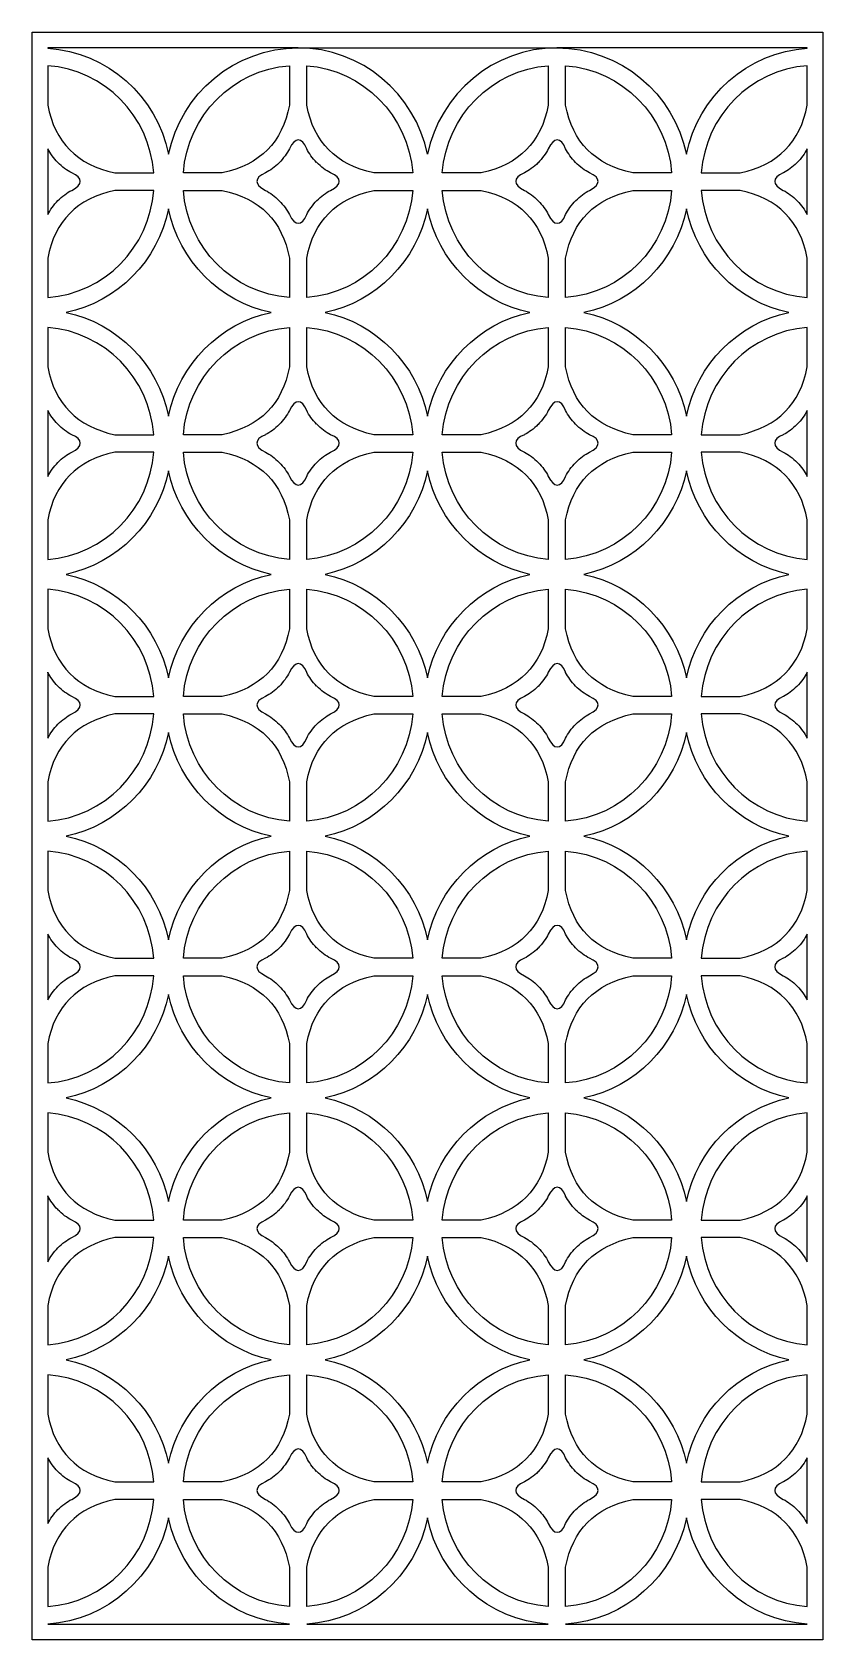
# Model space of a CAD drawing. Header units: centimetres. Extents: x -2.13 to 2.13, y -4.33 to 4.33.
import ezdxf

# ---------------------------------------------------------------- set-up
doc = ezdxf.new("R2010")
doc.units = ezdxf.units.CM
doc.header["$MEASUREMENT"] = 0
doc.layers.add('Layer 1', color=7, linetype='Continuous')

msp = doc.modelspace()

# ---------------------------------------------------------------- linework, layer by layer
at = {"layer": 'Layer 1', "color": 225}
for points, knots in [([(2.13013, -4.29141), (2.13013, -4.29141), (2.13013, -4.24647), (2.13013, -4.24647), (2.13013, -4.24647), (2.13013, -4.24647), (2.13013, 4.24648), (2.13013, 4.24648), (2.13013, 4.24648), (2.13013, 4.24648), (2.13013, 4.33143), (2.13013, 4.33143), (2.13013, 4.33143), (2.13013, 4.33143), (2.04612, 4.33143), (2.04612, 4.33143), (2.04612, 4.33143), (2.04612, 4.33143), (-2.04613, 4.33143), (-2.04613, 4.33143), (-2.04613, 4.33143), (-2.04613, 4.33143), (-2.13014, 4.33143), (-2.13014, 4.33143), (-2.13014, 4.33143), (-2.13014, 4.33143), (-2.13014, -4.33143), (-2.13014, -4.33143), (-2.13014, -4.33143), (-2.13014, -4.33143), (-2.04613, -4.33143), (-2.04613, -4.33143), (-2.04613, -4.33143), (-2.04613, -4.33143), (2.13013, -4.33143), (2.13013, -4.33143), (2.13013, -4.33143), (2.13013, -4.33143), (2.13013, -4.29141), (2.13013, -4.29141)], [0, 0, 0, 0, 0.0909091, 0.0909091, 0.0909091, 0.0909091, 0.1818182, 0.1818182, 0.1818182, 0.1818182, 0.2727273, 0.2727273, 0.2727273, 0.2727273, 0.3636364, 0.3636364, 0.3636364, 0.3636364, 0.4545455, 0.4545455, 0.4545455, 0.4545455, 0.5454545, 0.5454545, 0.5454545, 0.5454545, 0.6363636, 0.6363636, 0.6363636, 0.6363636, 0.7272727, 0.7272727, 0.7272727, 0.7272727, 0.8181818, 0.8181818, 0.8181818, 0.8181818, 1, 1, 1, 1]), ([(2.04612, 4.24648), (2.04612, 4.24648), (2.04612, 4.24495), (2.04612, 4.24495), (2.04612, 4.24495), (1.72349, 4.22392), (1.45927, 3.98563), (1.39508, 3.67331), (1.39508, 3.67331), (1.32783, 4.00051), (1.04103, 4.24648), (0.69753, 4.24648), (0.69753, 4.24648), (0.69753, 4.24648), (-0.69755, 4.24648), (-0.69755, 4.24648), (-0.69755, 4.24648), (-1.04105, 4.24648), (-1.32784, 4.00051), (-1.39509, 3.67331), (-1.39509, 3.67331), (-1.45928, 3.98563), (-1.72349, 4.22392), (-2.04613, 4.24495), (-2.04613, 4.24495), (-2.04613, 4.24495), (-2.04613, 4.24648), (-2.04613, 4.24648), (-2.04613, 4.24648), (-2.04613, 4.24648), (-0.69755, 4.24648), (-0.69755, 4.24648), (-0.69755, 4.24648), (-0.35405, 4.24648), (-0.06726, 4.00051), (-0.00001, 3.67331), (-0.00001, 3.67331), (0.06725, 4.00051), (0.35403, 4.24648), (0.69753, 4.24648), (0.69753, 4.24648), (0.69753, 4.24648), (2.04612, 4.24648), (2.04612, 4.24648)], [0, 0, 0, 0, 0.0833333, 0.0833333, 0.0833333, 0.0833333, 0.1666667, 0.1666667, 0.1666667, 0.1666667, 0.25, 0.25, 0.25, 0.25, 0.3333333, 0.3333333, 0.3333333, 0.3333333, 0.4166667, 0.4166667, 0.4166667, 0.4166667, 0.5, 0.5, 0.5, 0.5, 0.5833333, 0.5833333, 0.5833333, 0.5833333, 0.6666667, 0.6666667, 0.6666667, 0.6666667, 0.75, 0.75, 0.75, 0.75, 0.8333333, 0.8333333, 0.8333333, 0.8333333, 1, 1, 1, 1]), ([(-2.04613, 4.15067), (-1.74114, 4.12775), (-1.49756, 3.88145), (-1.47491, 3.57305), (-1.47491, 3.57305), (-1.47491, 3.57305), (-1.68465, 3.57305), (-1.68465, 3.57305), (-1.68465, 3.57305), (-1.88797, 3.61678), (-2.00846, 3.73861), (-2.04613, 3.93857), (-2.04613, 3.93857), (-2.04613, 3.93857), (-2.04613, 4.15067), (-2.04613, 4.15067)], [0, 0, 0, 0, 0.2, 0.2, 0.2, 0.2, 0.4, 0.4, 0.4, 0.4, 0.6, 0.6, 0.6, 0.6, 1, 1, 1, 1]), ([(-1.31525, 3.57305), (-1.31525, 3.57305), (-1.10552, 3.57305), (-1.10552, 3.57305), (-1.10552, 3.57305), (-0.90219, 3.61678), (-0.78171, 3.73861), (-0.74405, 3.93857), (-0.74405, 3.93857), (-0.74405, 3.93857), (-0.74405, 4.15067), (-0.74405, 4.15067), (-0.74405, 4.15067), (-1.04903, 4.12775), (-1.2926, 3.88145), (-1.31525, 3.57305)], [0, 0, 0, 0, 0.2, 0.2, 0.2, 0.2, 0.4, 0.4, 0.4, 0.4, 0.6, 0.6, 0.6, 0.6, 1, 1, 1, 1]), ([(-0.65104, 4.15067), (-0.65104, 4.15067), (-0.65104, 3.93857), (-0.65104, 3.93857), (-0.65104, 3.93857), (-0.61338, 3.73861), (-0.49289, 3.61678), (-0.28957, 3.57305), (-0.28957, 3.57305), (-0.28957, 3.57305), (-0.07982, 3.57305), (-0.07982, 3.57305), (-0.07982, 3.57305), (-0.10248, 3.88145), (-0.34605, 4.12775), (-0.65104, 4.15067)], [0, 0, 0, 0, 0.2, 0.2, 0.2, 0.2, 0.4, 0.4, 0.4, 0.4, 0.6, 0.6, 0.6, 0.6, 1, 1, 1, 1]), ([(0.07983, 3.57305), (0.07983, 3.57305), (0.28956, 3.57305), (0.28956, 3.57305), (0.28956, 3.57305), (0.49289, 3.61678), (0.61338, 3.73861), (0.65104, 3.93857), (0.65104, 3.93857), (0.65104, 3.93857), (0.65104, 4.15067), (0.65104, 4.15067), (0.65104, 4.15067), (0.34606, 4.12775), (0.10248, 3.88145), (0.07983, 3.57305)], [0, 0, 0, 0, 0.2, 0.2, 0.2, 0.2, 0.4, 0.4, 0.4, 0.4, 0.6, 0.6, 0.6, 0.6, 1, 1, 1, 1]), ([(0.74404, 4.15067), (0.74404, 4.15067), (0.74404, 3.93857), (0.74404, 3.93857), (0.74404, 3.93857), (0.7817, 3.73861), (0.90219, 3.61678), (1.10552, 3.57305), (1.10552, 3.57305), (1.10552, 3.57305), (1.31526, 3.57305), (1.31526, 3.57305), (1.31526, 3.57305), (1.2926, 3.88145), (1.04903, 4.12775), (0.74404, 4.15067)], [0, 0, 0, 0, 0.2, 0.2, 0.2, 0.2, 0.4, 0.4, 0.4, 0.4, 0.6, 0.6, 0.6, 0.6, 1, 1, 1, 1]), ([(2.04612, 3.93857), (2.00846, 3.73861), (1.88797, 3.61678), (1.68465, 3.57305), (1.68465, 3.57305), (1.68465, 3.57305), (1.47491, 3.57305), (1.47491, 3.57305), (1.47491, 3.57305), (1.49756, 3.88145), (1.74114, 4.12775), (2.04612, 4.15067), (2.04612, 4.15067), (2.04612, 4.15067), (2.04612, 3.93857), (2.04612, 3.93857)], [0, 0, 0, 0, 0.2, 0.2, 0.2, 0.2, 0.4, 0.4, 0.4, 0.4, 0.6, 0.6, 0.6, 0.6, 1, 1, 1, 1]), ([(-0.74405, 3.70345), (-0.71465, 3.76614), (-0.67637, 3.7663), (-0.65104, 3.70345), (-0.65104, 3.70345), (-0.65104, 3.70345), (-0.65103, 3.70344), (-0.65103, 3.70344), (-0.65103, 3.70344), (-0.65103, 3.70344), (-0.65103, 3.70345), (-0.65103, 3.70345), (-0.65103, 3.70345), (-0.65103, 3.70345), (-0.65077, 3.70291), (-0.65077, 3.70291), (-0.65077, 3.70291), (-0.63855, 3.67854), (-0.61968, 3.65264), (-0.59728, 3.6296), (-0.59728, 3.6296), (-0.59728, 3.6296), (-0.59727, 3.62958), (-0.59727, 3.62958), (-0.59727, 3.62958), (-0.59727, 3.62958), (-0.59693, 3.62923), (-0.59693, 3.62923), (-0.59693, 3.62923), (-0.57352, 3.60563), (-0.54697, 3.58573), (-0.52207, 3.57306), (-0.52207, 3.57306), (-0.45992, 3.54744), (-0.46009, 3.50874), (-0.52207, 3.47901), (-0.52207, 3.47901), (-0.52207, 3.47901), (-0.52207, 3.479), (-0.52207, 3.479), (-0.52207, 3.479), (-0.52207, 3.479), (-0.52209, 3.479), (-0.52209, 3.479), (-0.52209, 3.479), (-0.52209, 3.479), (-0.52208, 3.479), (-0.52208, 3.479), (-0.52208, 3.479), (-0.5466, 3.46646), (-0.5728, 3.44695), (-0.59598, 3.4238), (-0.59598, 3.4238), (-0.61911, 3.40024), (-0.63858, 3.3736), (-0.65102, 3.3486), (-0.65102, 3.3486), (-0.67635, 3.28575), (-0.71463, 3.28592), (-0.74403, 3.3486), (-0.74403, 3.3486), (-0.74403, 3.3486), (-0.74404, 3.3486), (-0.74404, 3.3486), (-0.74404, 3.3486), (-0.74404, 3.3486), (-0.74405, 3.34861), (-0.74405, 3.34861), (-0.74405, 3.34861), (-0.74405, 3.34861), (-0.74405, 3.3486), (-0.74405, 3.3486), (-0.74405, 3.3486), (-0.75644, 3.3734), (-0.77573, 3.39989), (-0.79863, 3.42333), (-0.79863, 3.42333), (-0.82193, 3.44672), (-0.84827, 3.46641), (-0.873, 3.479), (-0.873, 3.479), (-0.93499, 3.50872), (-0.93515, 3.54743), (-0.873, 3.57304), (-0.873, 3.57304), (-0.873, 3.57304), (-0.87298, 3.57305), (-0.87298, 3.57305), (-0.87298, 3.57305), (-0.87298, 3.57305), (-0.873, 3.57305), (-0.873, 3.57305), (-0.873, 3.57305), (-0.873, 3.57305), (-0.87247, 3.57331), (-0.87247, 3.57331), (-0.87247, 3.57331), (-0.84836, 3.58566), (-0.82275, 3.60475), (-0.79995, 3.62741), (-0.79995, 3.62741), (-0.79995, 3.62741), (-0.79991, 3.62744), (-0.79991, 3.62744), (-0.79991, 3.62744), (-0.79991, 3.62744), (-0.79958, 3.62778), (-0.79958, 3.62778), (-0.79958, 3.62778), (-0.77623, 3.65146), (-0.75658, 3.67828), (-0.74405, 3.70345)], [0, 0, 0, 0, 0.0344828, 0.0344828, 0.0344828, 0.0344828, 0.0689655, 0.0689655, 0.0689655, 0.0689655, 0.1034483, 0.1034483, 0.1034483, 0.1034483, 0.137931, 0.137931, 0.137931, 0.137931, 0.1724138, 0.1724138, 0.1724138, 0.1724138, 0.2068966, 0.2068966, 0.2068966, 0.2068966, 0.2413793, 0.2413793, 0.2413793, 0.2413793, 0.2758621, 0.2758621, 0.2758621, 0.2758621, 0.3103448, 0.3103448, 0.3103448, 0.3103448, 0.3448276, 0.3448276, 0.3448276, 0.3448276, 0.3793103, 0.3793103, 0.3793103, 0.3793103, 0.4137931, 0.4137931, 0.4137931, 0.4137931, 0.4482759, 0.4482759, 0.4482759, 0.4482759, 0.4827586, 0.4827586, 0.4827586, 0.4827586, 0.5172414, 0.5172414, 0.5172414, 0.5172414, 0.5517241, 0.5517241, 0.5517241, 0.5517241, 0.5862069, 0.5862069, 0.5862069, 0.5862069, 0.6206897, 0.6206897, 0.6206897, 0.6206897, 0.6551724, 0.6551724, 0.6551724, 0.6551724, 0.6896552, 0.6896552, 0.6896552, 0.6896552, 0.7241379, 0.7241379, 0.7241379, 0.7241379, 0.7586207, 0.7586207, 0.7586207, 0.7586207, 0.7931034, 0.7931034, 0.7931034, 0.7931034, 0.8275862, 0.8275862, 0.8275862, 0.8275862, 0.862069, 0.862069, 0.862069, 0.862069, 0.8965517, 0.8965517, 0.8965517, 0.8965517, 0.9310345, 0.9310345, 0.9310345, 0.9310345, 1, 1, 1, 1]), ([(0.65104, 3.70345), (0.68043, 3.76614), (0.71871, 3.7663), (0.74404, 3.70345), (0.74404, 3.70345), (0.74404, 3.70345), (0.74405, 3.70344), (0.74405, 3.70344), (0.74405, 3.70344), (0.74405, 3.70344), (0.74405, 3.70345), (0.74405, 3.70345), (0.74405, 3.70345), (0.74405, 3.70345), (0.74431, 3.70291), (0.74431, 3.70291), (0.74431, 3.70291), (0.75654, 3.67854), (0.7754, 3.65264), (0.7978, 3.6296), (0.7978, 3.6296), (0.7978, 3.6296), (0.79781, 3.62958), (0.79781, 3.62958), (0.79781, 3.62958), (0.79781, 3.62958), (0.79816, 3.62923), (0.79816, 3.62923), (0.79816, 3.62923), (0.82156, 3.60563), (0.84812, 3.58573), (0.87301, 3.57306), (0.87301, 3.57306), (0.93516, 3.54744), (0.935, 3.50874), (0.87301, 3.47901), (0.87301, 3.47901), (0.87301, 3.47901), (0.87301, 3.479), (0.87301, 3.479), (0.87301, 3.479), (0.87301, 3.479), (0.873, 3.479), (0.873, 3.479), (0.873, 3.479), (0.873, 3.479), (0.873, 3.479), (0.873, 3.479), (0.873, 3.479), (0.84848, 3.46646), (0.82228, 3.44695), (0.7991, 3.4238), (0.7991, 3.4238), (0.77597, 3.40024), (0.7565, 3.3736), (0.74406, 3.3486), (0.74406, 3.3486), (0.71873, 3.28575), (0.68045, 3.28592), (0.65105, 3.3486), (0.65105, 3.3486), (0.65105, 3.3486), (0.65104, 3.3486), (0.65104, 3.3486), (0.65104, 3.3486), (0.65104, 3.3486), (0.65104, 3.34861), (0.65104, 3.34861), (0.65104, 3.34861), (0.65104, 3.34861), (0.65104, 3.3486), (0.65104, 3.3486), (0.65104, 3.3486), (0.63865, 3.3734), (0.61935, 3.39989), (0.59645, 3.42333), (0.59645, 3.42333), (0.57316, 3.44672), (0.54681, 3.46641), (0.52208, 3.479), (0.52208, 3.479), (0.4601, 3.50872), (0.45993, 3.54743), (0.52208, 3.57304), (0.52208, 3.57304), (0.52208, 3.57304), (0.5221, 3.57305), (0.5221, 3.57305), (0.5221, 3.57305), (0.5221, 3.57305), (0.52208, 3.57305), (0.52208, 3.57305), (0.52208, 3.57305), (0.52208, 3.57305), (0.52261, 3.57331), (0.52261, 3.57331), (0.52261, 3.57331), (0.54672, 3.58566), (0.57233, 3.60475), (0.59513, 3.62741), (0.59513, 3.62741), (0.59513, 3.62741), (0.59517, 3.62744), (0.59517, 3.62744), (0.59517, 3.62744), (0.59517, 3.62744), (0.59551, 3.62778), (0.59551, 3.62778), (0.59551, 3.62778), (0.61886, 3.65146), (0.6385, 3.67828), (0.65104, 3.70345)], [0, 0, 0, 0, 0.0344828, 0.0344828, 0.0344828, 0.0344828, 0.0689655, 0.0689655, 0.0689655, 0.0689655, 0.1034483, 0.1034483, 0.1034483, 0.1034483, 0.137931, 0.137931, 0.137931, 0.137931, 0.1724138, 0.1724138, 0.1724138, 0.1724138, 0.2068966, 0.2068966, 0.2068966, 0.2068966, 0.2413793, 0.2413793, 0.2413793, 0.2413793, 0.2758621, 0.2758621, 0.2758621, 0.2758621, 0.3103448, 0.3103448, 0.3103448, 0.3103448, 0.3448276, 0.3448276, 0.3448276, 0.3448276, 0.3793103, 0.3793103, 0.3793103, 0.3793103, 0.4137931, 0.4137931, 0.4137931, 0.4137931, 0.4482759, 0.4482759, 0.4482759, 0.4482759, 0.4827586, 0.4827586, 0.4827586, 0.4827586, 0.5172414, 0.5172414, 0.5172414, 0.5172414, 0.5517241, 0.5517241, 0.5517241, 0.5517241, 0.5862069, 0.5862069, 0.5862069, 0.5862069, 0.6206897, 0.6206897, 0.6206897, 0.6206897, 0.6551724, 0.6551724, 0.6551724, 0.6551724, 0.6896552, 0.6896552, 0.6896552, 0.6896552, 0.7241379, 0.7241379, 0.7241379, 0.7241379, 0.7586207, 0.7586207, 0.7586207, 0.7586207, 0.7931034, 0.7931034, 0.7931034, 0.7931034, 0.8275862, 0.8275862, 0.8275862, 0.8275862, 0.862069, 0.862069, 0.862069, 0.862069, 0.8965517, 0.8965517, 0.8965517, 0.8965517, 0.9310345, 0.9310345, 0.9310345, 0.9310345, 1, 1, 1, 1]), ([(-2.04613, 3.70345), (-2.04613, 3.70345), (-2.04612, 3.70344), (-2.04612, 3.70344), (-2.04612, 3.70344), (-2.04612, 3.70344), (-2.04612, 3.70345), (-2.04612, 3.70345), (-2.04612, 3.70345), (-2.04612, 3.70345), (-2.04585, 3.70291), (-2.04585, 3.70291), (-2.04585, 3.70291), (-2.03363, 3.67854), (-2.01476, 3.65264), (-1.99237, 3.6296), (-1.99237, 3.6296), (-1.99237, 3.6296), (-1.99236, 3.62958), (-1.99236, 3.62958), (-1.99236, 3.62958), (-1.99236, 3.62958), (-1.99201, 3.62923), (-1.99201, 3.62923), (-1.99201, 3.62923), (-1.9686, 3.60563), (-1.94205, 3.58573), (-1.91715, 3.57306), (-1.91715, 3.57306), (-1.85501, 3.54744), (-1.85517, 3.50874), (-1.91715, 3.47901), (-1.91715, 3.47901), (-1.91715, 3.47901), (-1.91715, 3.479), (-1.91715, 3.479), (-1.91715, 3.479), (-1.91715, 3.479), (-1.91717, 3.479), (-1.91717, 3.479), (-1.91717, 3.479), (-1.91717, 3.479), (-1.91716, 3.479), (-1.91716, 3.479), (-1.91716, 3.479), (-1.94169, 3.46646), (-1.96788, 3.44695), (-1.99106, 3.4238), (-1.99106, 3.4238), (-2.01419, 3.40024), (-2.03366, 3.3736), (-2.04611, 3.3486), (-2.04611, 3.3486), (-2.04611, 3.3486), (-2.04613, 3.34856), (-2.04613, 3.34856), (-2.04613, 3.34856), (-2.04613, 3.34856), (-2.04613, 3.70345), (-2.04613, 3.70345)], [0, 0, 0, 0, 0.0625, 0.0625, 0.0625, 0.0625, 0.125, 0.125, 0.125, 0.125, 0.1875, 0.1875, 0.1875, 0.1875, 0.25, 0.25, 0.25, 0.25, 0.3125, 0.3125, 0.3125, 0.3125, 0.375, 0.375, 0.375, 0.375, 0.4375, 0.4375, 0.4375, 0.4375, 0.5, 0.5, 0.5, 0.5, 0.5625, 0.5625, 0.5625, 0.5625, 0.625, 0.625, 0.625, 0.625, 0.6875, 0.6875, 0.6875, 0.6875, 0.75, 0.75, 0.75, 0.75, 0.8125, 0.8125, 0.8125, 0.8125, 0.875, 0.875, 0.875, 0.875, 1, 1, 1, 1]), ([(2.04612, 3.3486), (2.03373, 3.3734), (2.01444, 3.39989), (1.99153, 3.42333), (1.99153, 3.42333), (1.96824, 3.44672), (1.94189, 3.46641), (1.91717, 3.479), (1.91717, 3.479), (1.85518, 3.50872), (1.85502, 3.54743), (1.91717, 3.57304), (1.91717, 3.57304), (1.91717, 3.57304), (1.91718, 3.57305), (1.91718, 3.57305), (1.91718, 3.57305), (1.91718, 3.57305), (1.91717, 3.57305), (1.91717, 3.57305), (1.91717, 3.57305), (1.91717, 3.57305), (1.91769, 3.57331), (1.91769, 3.57331), (1.91769, 3.57331), (1.94181, 3.58566), (1.96741, 3.60475), (1.99022, 3.62741), (1.99022, 3.62741), (1.99022, 3.62741), (1.99026, 3.62744), (1.99026, 3.62744), (1.99026, 3.62744), (1.99026, 3.62744), (1.99059, 3.62778), (1.99059, 3.62778), (1.99059, 3.62778), (2.01394, 3.65146), (2.03359, 3.67828), (2.04612, 3.70345), (2.04612, 3.70345), (2.04612, 3.70345), (2.04612, 3.3486), (2.04612, 3.3486)], [0, 0, 0, 0, 0.0833333, 0.0833333, 0.0833333, 0.0833333, 0.1666667, 0.1666667, 0.1666667, 0.1666667, 0.25, 0.25, 0.25, 0.25, 0.3333333, 0.3333333, 0.3333333, 0.3333333, 0.4166667, 0.4166667, 0.4166667, 0.4166667, 0.5, 0.5, 0.5, 0.5, 0.5833333, 0.5833333, 0.5833333, 0.5833333, 0.6666667, 0.6666667, 0.6666667, 0.6666667, 0.75, 0.75, 0.75, 0.75, 0.8333333, 0.8333333, 0.8333333, 0.8333333, 1, 1, 1, 1]), ([(-2.04613, 3.11349), (-2.00846, 3.31344), (-1.88799, 3.43526), (-1.68469, 3.479), (-1.68469, 3.479), (-1.68469, 3.479), (-1.4749, 3.479), (-1.4749, 3.479), (-1.4749, 3.479), (-1.49755, 3.17059), (-1.74113, 2.92427), (-2.04613, 2.90136), (-2.04613, 2.90136), (-2.04613, 2.90136), (-2.04613, 3.11349), (-2.04613, 3.11349)], [0, 0, 0, 0, 0.2, 0.2, 0.2, 0.2, 0.4, 0.4, 0.4, 0.4, 0.6, 0.6, 0.6, 0.6, 1, 1, 1, 1]), ([(-0.74405, 3.11349), (-0.78171, 3.31344), (-0.90218, 3.43526), (-1.10548, 3.479), (-1.10548, 3.479), (-1.10548, 3.479), (-1.31526, 3.479), (-1.31526, 3.479), (-1.31526, 3.479), (-1.29262, 3.17059), (-1.04903, 2.92427), (-0.74405, 2.90136), (-0.74405, 2.90136), (-0.74405, 2.90136), (-0.74405, 3.11349), (-0.74405, 3.11349)], [0, 0, 0, 0, 0.2, 0.2, 0.2, 0.2, 0.4, 0.4, 0.4, 0.4, 0.6, 0.6, 0.6, 0.6, 1, 1, 1, 1]), ([(-0.07981, 3.479), (-0.07981, 3.479), (-0.28961, 3.479), (-0.28961, 3.479), (-0.28961, 3.479), (-0.49291, 3.43526), (-0.61338, 3.31344), (-0.65104, 3.11349), (-0.65104, 3.11349), (-0.65104, 3.11349), (-0.65104, 2.90136), (-0.65104, 2.90136), (-0.65104, 2.90136), (-0.34604, 2.92427), (-0.10246, 3.17059), (-0.07981, 3.479)], [0, 0, 0, 0, 0.2, 0.2, 0.2, 0.2, 0.4, 0.4, 0.4, 0.4, 0.6, 0.6, 0.6, 0.6, 1, 1, 1, 1]), ([(0.65104, 3.11349), (0.61338, 3.31344), (0.4929, 3.43526), (0.2896, 3.479), (0.2896, 3.479), (0.2896, 3.479), (0.07982, 3.479), (0.07982, 3.479), (0.07982, 3.479), (0.10247, 3.17059), (0.34605, 2.92427), (0.65104, 2.90136), (0.65104, 2.90136), (0.65104, 2.90136), (0.65104, 3.11349), (0.65104, 3.11349)], [0, 0, 0, 0, 0.2, 0.2, 0.2, 0.2, 0.4, 0.4, 0.4, 0.4, 0.6, 0.6, 0.6, 0.6, 1, 1, 1, 1]), ([(1.31527, 3.479), (1.31527, 3.479), (1.10548, 3.479), (1.10548, 3.479), (1.10548, 3.479), (0.90218, 3.43526), (0.7817, 3.31344), (0.74404, 3.11349), (0.74404, 3.11349), (0.74404, 3.11349), (0.74404, 2.90136), (0.74404, 2.90136), (0.74404, 2.90136), (1.04904, 2.92427), (1.29262, 3.17059), (1.31527, 3.479)], [0, 0, 0, 0, 0.2, 0.2, 0.2, 0.2, 0.4, 0.4, 0.4, 0.4, 0.6, 0.6, 0.6, 0.6, 1, 1, 1, 1]), ([(2.04612, 2.90136), (1.74113, 2.92427), (1.49755, 3.17059), (1.4749, 3.479), (1.4749, 3.479), (1.4749, 3.479), (1.68469, 3.479), (1.68469, 3.479), (1.68469, 3.479), (1.88799, 3.43526), (2.00846, 3.31344), (2.04612, 3.11349), (2.04612, 3.11349), (2.04612, 3.11349), (2.04612, 2.90136), (2.04612, 2.90136)], [0, 0, 0, 0, 0.2, 0.2, 0.2, 0.2, 0.4, 0.4, 0.4, 0.4, 0.6, 0.6, 0.6, 0.6, 1, 1, 1, 1]), ([(-1.39508, 3.37877), (-1.33761, 3.0991), (-1.11977, 2.87879), (-0.8432, 2.82066), (-0.8432, 2.82066), (-1.11977, 2.76254), (-1.33761, 2.54223), (-1.39508, 2.26256), (-1.39508, 2.26256), (-1.45255, 2.54224), (-1.67043, 2.76254), (-1.94701, 2.82066), (-1.94701, 2.82066), (-1.67043, 2.87877), (-1.45255, 3.09908), (-1.39508, 3.37877)], [0, 0, 0, 0, 0.2, 0.2, 0.2, 0.2, 0.4, 0.4, 0.4, 0.4, 0.6, 0.6, 0.6, 0.6, 1, 1, 1, 1]), ([(0.55191, 2.82066), (0.27533, 2.76254), (0.05746, 2.54224), (-0.00001, 2.26256), (-0.00001, 2.26256), (-0.05749, 2.54223), (-0.27533, 2.76254), (-0.5519, 2.82066), (-0.5519, 2.82066), (-0.27533, 2.87879), (-0.05748, 3.0991), (-0.00001, 3.37877), (-0.00001, 3.37877), (0.05746, 3.09909), (0.27533, 2.87877), (0.55191, 2.82066)], [0, 0, 0, 0, 0.2, 0.2, 0.2, 0.2, 0.4, 0.4, 0.4, 0.4, 0.6, 0.6, 0.6, 0.6, 1, 1, 1, 1]), ([(1.947, 2.82066), (1.67042, 2.76254), (1.45254, 2.54224), (1.39507, 2.26256), (1.39507, 2.26256), (1.3376, 2.54223), (1.11976, 2.76254), (0.84318, 2.82066), (0.84318, 2.82066), (1.11976, 2.87879), (1.3376, 3.0991), (1.39507, 3.37877), (1.39507, 3.37877), (1.45254, 3.09909), (1.67041, 2.87877), (1.947, 2.82066)], [0, 0, 0, 0, 0.2, 0.2, 0.2, 0.2, 0.4, 0.4, 0.4, 0.4, 0.6, 0.6, 0.6, 0.6, 1, 1, 1, 1]), ([(-2.04613, 2.73995), (-1.74114, 2.71704), (-1.49756, 2.47074), (-1.47491, 2.16234), (-1.47491, 2.16234), (-1.47491, 2.16234), (-1.68465, 2.16234), (-1.68465, 2.16234), (-1.68465, 2.16234), (-1.88797, 2.20607), (-2.00846, 2.3279), (-2.04613, 2.52786), (-2.04613, 2.52786), (-2.04613, 2.52786), (-2.04613, 2.73995), (-2.04613, 2.73995)], [0, 0, 0, 0, 0.2, 0.2, 0.2, 0.2, 0.4, 0.4, 0.4, 0.4, 0.6, 0.6, 0.6, 0.6, 1, 1, 1, 1]), ([(-1.31525, 2.16234), (-1.31525, 2.16234), (-1.10552, 2.16234), (-1.10552, 2.16234), (-1.10552, 2.16234), (-0.90219, 2.20607), (-0.78171, 2.3279), (-0.74405, 2.52786), (-0.74405, 2.52786), (-0.74405, 2.52786), (-0.74405, 2.73995), (-0.74405, 2.73995), (-0.74405, 2.73995), (-1.04903, 2.71704), (-1.2926, 2.47074), (-1.31525, 2.16234)], [0, 0, 0, 0, 0.2, 0.2, 0.2, 0.2, 0.4, 0.4, 0.4, 0.4, 0.6, 0.6, 0.6, 0.6, 1, 1, 1, 1]), ([(-0.65104, 2.73995), (-0.65104, 2.73995), (-0.65104, 2.52786), (-0.65104, 2.52786), (-0.65104, 2.52786), (-0.61338, 2.3279), (-0.49289, 2.20607), (-0.28957, 2.16234), (-0.28957, 2.16234), (-0.28957, 2.16234), (-0.07982, 2.16234), (-0.07982, 2.16234), (-0.07982, 2.16234), (-0.10248, 2.47074), (-0.34605, 2.71704), (-0.65104, 2.73995)], [0, 0, 0, 0, 0.2, 0.2, 0.2, 0.2, 0.4, 0.4, 0.4, 0.4, 0.6, 0.6, 0.6, 0.6, 1, 1, 1, 1]), ([(0.07983, 2.16234), (0.07983, 2.16234), (0.28956, 2.16234), (0.28956, 2.16234), (0.28956, 2.16234), (0.49289, 2.20607), (0.61338, 2.3279), (0.65104, 2.52786), (0.65104, 2.52786), (0.65104, 2.52786), (0.65104, 2.73995), (0.65104, 2.73995), (0.65104, 2.73995), (0.34606, 2.71704), (0.10248, 2.47074), (0.07983, 2.16234)], [0, 0, 0, 0, 0.2, 0.2, 0.2, 0.2, 0.4, 0.4, 0.4, 0.4, 0.6, 0.6, 0.6, 0.6, 1, 1, 1, 1]), ([(0.74404, 2.73995), (0.74404, 2.73995), (0.74404, 2.52786), (0.74404, 2.52786), (0.74404, 2.52786), (0.7817, 2.3279), (0.90219, 2.20607), (1.10552, 2.16234), (1.10552, 2.16234), (1.10552, 2.16234), (1.31526, 2.16234), (1.31526, 2.16234), (1.31526, 2.16234), (1.2926, 2.47074), (1.04903, 2.71704), (0.74404, 2.73995)], [0, 0, 0, 0, 0.2, 0.2, 0.2, 0.2, 0.4, 0.4, 0.4, 0.4, 0.6, 0.6, 0.6, 0.6, 1, 1, 1, 1]), ([(2.04612, 2.52786), (2.00846, 2.3279), (1.88797, 2.20607), (1.68465, 2.16234), (1.68465, 2.16234), (1.68465, 2.16234), (1.47491, 2.16234), (1.47491, 2.16234), (1.47491, 2.16234), (1.49756, 2.47074), (1.74114, 2.71704), (2.04612, 2.73995), (2.04612, 2.73995), (2.04612, 2.73995), (2.04612, 2.52786), (2.04612, 2.52786)], [0, 0, 0, 0, 0.2, 0.2, 0.2, 0.2, 0.4, 0.4, 0.4, 0.4, 0.6, 0.6, 0.6, 0.6, 1, 1, 1, 1]), ([(-0.74405, 2.29274), (-0.71465, 2.35542), (-0.67637, 2.35559), (-0.65104, 2.29274), (-0.65104, 2.29274), (-0.65104, 2.29274), (-0.65103, 2.29273), (-0.65103, 2.29273), (-0.65103, 2.29273), (-0.65103, 2.29273), (-0.65103, 2.29274), (-0.65103, 2.29274), (-0.65103, 2.29274), (-0.65103, 2.29274), (-0.65077, 2.2922), (-0.65077, 2.2922), (-0.65077, 2.2922), (-0.63855, 2.26783), (-0.61968, 2.24193), (-0.59728, 2.21888), (-0.59728, 2.21888), (-0.59728, 2.21888), (-0.59727, 2.21887), (-0.59727, 2.21887), (-0.59727, 2.21887), (-0.59727, 2.21887), (-0.59693, 2.21851), (-0.59693, 2.21851), (-0.59693, 2.21851), (-0.57352, 2.19492), (-0.54697, 2.17502), (-0.52207, 2.16234), (-0.52207, 2.16234), (-0.45992, 2.13673), (-0.46009, 2.09802), (-0.52207, 2.0683), (-0.52207, 2.0683), (-0.52207, 2.0683), (-0.52207, 2.06829), (-0.52207, 2.06829), (-0.52207, 2.06829), (-0.52207, 2.06829), (-0.52209, 2.06828), (-0.52209, 2.06828), (-0.52209, 2.06828), (-0.52209, 2.06828), (-0.52208, 2.06828), (-0.52208, 2.06828), (-0.52208, 2.06828), (-0.5466, 2.05575), (-0.5728, 2.03624), (-0.59598, 2.01308), (-0.59598, 2.01308), (-0.61911, 1.98953), (-0.63858, 1.96289), (-0.65102, 1.93788), (-0.65102, 1.93788), (-0.67635, 1.87504), (-0.71463, 1.8752), (-0.74403, 1.93788), (-0.74403, 1.93788), (-0.74403, 1.93788), (-0.74404, 1.93788), (-0.74404, 1.93788), (-0.74404, 1.93788), (-0.74404, 1.93788), (-0.74405, 1.9379), (-0.74405, 1.9379), (-0.74405, 1.9379), (-0.74405, 1.9379), (-0.74405, 1.93789), (-0.74405, 1.93789), (-0.74405, 1.93789), (-0.75644, 1.96269), (-0.77573, 1.98918), (-0.79863, 2.01262), (-0.79863, 2.01262), (-0.82193, 2.03601), (-0.84827, 2.0557), (-0.873, 2.06828), (-0.873, 2.06828), (-0.93499, 2.09801), (-0.93515, 2.13672), (-0.873, 2.16233), (-0.873, 2.16233), (-0.873, 2.16233), (-0.87298, 2.16234), (-0.87298, 2.16234), (-0.87298, 2.16234), (-0.87298, 2.16234), (-0.873, 2.16234), (-0.873, 2.16234), (-0.873, 2.16234), (-0.873, 2.16234), (-0.87247, 2.1626), (-0.87247, 2.1626), (-0.87247, 2.1626), (-0.84836, 2.17495), (-0.82275, 2.19404), (-0.79995, 2.2167), (-0.79995, 2.2167), (-0.79995, 2.2167), (-0.79991, 2.21673), (-0.79991, 2.21673), (-0.79991, 2.21673), (-0.79991, 2.21673), (-0.79958, 2.21707), (-0.79958, 2.21707), (-0.79958, 2.21707), (-0.77623, 2.24075), (-0.75658, 2.26757), (-0.74405, 2.29274)], [0, 0, 0, 0, 0.0344828, 0.0344828, 0.0344828, 0.0344828, 0.0689655, 0.0689655, 0.0689655, 0.0689655, 0.1034483, 0.1034483, 0.1034483, 0.1034483, 0.137931, 0.137931, 0.137931, 0.137931, 0.1724138, 0.1724138, 0.1724138, 0.1724138, 0.2068966, 0.2068966, 0.2068966, 0.2068966, 0.2413793, 0.2413793, 0.2413793, 0.2413793, 0.2758621, 0.2758621, 0.2758621, 0.2758621, 0.3103448, 0.3103448, 0.3103448, 0.3103448, 0.3448276, 0.3448276, 0.3448276, 0.3448276, 0.3793103, 0.3793103, 0.3793103, 0.3793103, 0.4137931, 0.4137931, 0.4137931, 0.4137931, 0.4482759, 0.4482759, 0.4482759, 0.4482759, 0.4827586, 0.4827586, 0.4827586, 0.4827586, 0.5172414, 0.5172414, 0.5172414, 0.5172414, 0.5517241, 0.5517241, 0.5517241, 0.5517241, 0.5862069, 0.5862069, 0.5862069, 0.5862069, 0.6206897, 0.6206897, 0.6206897, 0.6206897, 0.6551724, 0.6551724, 0.6551724, 0.6551724, 0.6896552, 0.6896552, 0.6896552, 0.6896552, 0.7241379, 0.7241379, 0.7241379, 0.7241379, 0.7586207, 0.7586207, 0.7586207, 0.7586207, 0.7931034, 0.7931034, 0.7931034, 0.7931034, 0.8275862, 0.8275862, 0.8275862, 0.8275862, 0.862069, 0.862069, 0.862069, 0.862069, 0.8965517, 0.8965517, 0.8965517, 0.8965517, 0.9310345, 0.9310345, 0.9310345, 0.9310345, 1, 1, 1, 1]), ([(0.65104, 2.29274), (0.68043, 2.35542), (0.71871, 2.35559), (0.74404, 2.29274), (0.74404, 2.29274), (0.74404, 2.29274), (0.74405, 2.29273), (0.74405, 2.29273), (0.74405, 2.29273), (0.74405, 2.29273), (0.74405, 2.29274), (0.74405, 2.29274), (0.74405, 2.29274), (0.74405, 2.29274), (0.74431, 2.2922), (0.74431, 2.2922), (0.74431, 2.2922), (0.75654, 2.26783), (0.7754, 2.24193), (0.7978, 2.21888), (0.7978, 2.21888), (0.7978, 2.21888), (0.79781, 2.21887), (0.79781, 2.21887), (0.79781, 2.21887), (0.79781, 2.21887), (0.79816, 2.21851), (0.79816, 2.21851), (0.79816, 2.21851), (0.82156, 2.19492), (0.84812, 2.17502), (0.87301, 2.16234), (0.87301, 2.16234), (0.93516, 2.13673), (0.935, 2.09802), (0.87301, 2.0683), (0.87301, 2.0683), (0.87301, 2.0683), (0.87301, 2.06829), (0.87301, 2.06829), (0.87301, 2.06829), (0.87301, 2.06829), (0.873, 2.06828), (0.873, 2.06828), (0.873, 2.06828), (0.873, 2.06828), (0.873, 2.06828), (0.873, 2.06828), (0.873, 2.06828), (0.84848, 2.05575), (0.82228, 2.03624), (0.7991, 2.01308), (0.7991, 2.01308), (0.77597, 1.98953), (0.7565, 1.96289), (0.74406, 1.93788), (0.74406, 1.93788), (0.71873, 1.87504), (0.68045, 1.8752), (0.65105, 1.93788), (0.65105, 1.93788), (0.65105, 1.93788), (0.65104, 1.93788), (0.65104, 1.93788), (0.65104, 1.93788), (0.65104, 1.93788), (0.65104, 1.9379), (0.65104, 1.9379), (0.65104, 1.9379), (0.65104, 1.9379), (0.65104, 1.93789), (0.65104, 1.93789), (0.65104, 1.93789), (0.63865, 1.96269), (0.61935, 1.98918), (0.59645, 2.01262), (0.59645, 2.01262), (0.57316, 2.03601), (0.54681, 2.0557), (0.52208, 2.06828), (0.52208, 2.06828), (0.4601, 2.09801), (0.45993, 2.13672), (0.52208, 2.16233), (0.52208, 2.16233), (0.52208, 2.16233), (0.5221, 2.16234), (0.5221, 2.16234), (0.5221, 2.16234), (0.5221, 2.16234), (0.52208, 2.16234), (0.52208, 2.16234), (0.52208, 2.16234), (0.52208, 2.16234), (0.52261, 2.1626), (0.52261, 2.1626), (0.52261, 2.1626), (0.54672, 2.17495), (0.57233, 2.19404), (0.59513, 2.2167), (0.59513, 2.2167), (0.59513, 2.2167), (0.59517, 2.21673), (0.59517, 2.21673), (0.59517, 2.21673), (0.59517, 2.21673), (0.59551, 2.21707), (0.59551, 2.21707), (0.59551, 2.21707), (0.61886, 2.24075), (0.6385, 2.26757), (0.65104, 2.29274)], [0, 0, 0, 0, 0.0344828, 0.0344828, 0.0344828, 0.0344828, 0.0689655, 0.0689655, 0.0689655, 0.0689655, 0.1034483, 0.1034483, 0.1034483, 0.1034483, 0.137931, 0.137931, 0.137931, 0.137931, 0.1724138, 0.1724138, 0.1724138, 0.1724138, 0.2068966, 0.2068966, 0.2068966, 0.2068966, 0.2413793, 0.2413793, 0.2413793, 0.2413793, 0.2758621, 0.2758621, 0.2758621, 0.2758621, 0.3103448, 0.3103448, 0.3103448, 0.3103448, 0.3448276, 0.3448276, 0.3448276, 0.3448276, 0.3793103, 0.3793103, 0.3793103, 0.3793103, 0.4137931, 0.4137931, 0.4137931, 0.4137931, 0.4482759, 0.4482759, 0.4482759, 0.4482759, 0.4827586, 0.4827586, 0.4827586, 0.4827586, 0.5172414, 0.5172414, 0.5172414, 0.5172414, 0.5517241, 0.5517241, 0.5517241, 0.5517241, 0.5862069, 0.5862069, 0.5862069, 0.5862069, 0.6206897, 0.6206897, 0.6206897, 0.6206897, 0.6551724, 0.6551724, 0.6551724, 0.6551724, 0.6896552, 0.6896552, 0.6896552, 0.6896552, 0.7241379, 0.7241379, 0.7241379, 0.7241379, 0.7586207, 0.7586207, 0.7586207, 0.7586207, 0.7931034, 0.7931034, 0.7931034, 0.7931034, 0.8275862, 0.8275862, 0.8275862, 0.8275862, 0.862069, 0.862069, 0.862069, 0.862069, 0.8965517, 0.8965517, 0.8965517, 0.8965517, 0.9310345, 0.9310345, 0.9310345, 0.9310345, 1, 1, 1, 1]), ([(-2.04613, 2.29274), (-2.04613, 2.29274), (-2.04612, 2.29273), (-2.04612, 2.29273), (-2.04612, 2.29273), (-2.04612, 2.29273), (-2.04612, 2.29274), (-2.04612, 2.29274), (-2.04612, 2.29274), (-2.04612, 2.29274), (-2.04585, 2.2922), (-2.04585, 2.2922), (-2.04585, 2.2922), (-2.03363, 2.26783), (-2.01476, 2.24193), (-1.99237, 2.21888), (-1.99237, 2.21888), (-1.99237, 2.21888), (-1.99236, 2.21887), (-1.99236, 2.21887), (-1.99236, 2.21887), (-1.99236, 2.21887), (-1.99201, 2.21851), (-1.99201, 2.21851), (-1.99201, 2.21851), (-1.9686, 2.19492), (-1.94205, 2.17502), (-1.91715, 2.16234), (-1.91715, 2.16234), (-1.85501, 2.13673), (-1.85517, 2.09802), (-1.91715, 2.0683), (-1.91715, 2.0683), (-1.91715, 2.0683), (-1.91715, 2.06829), (-1.91715, 2.06829), (-1.91715, 2.06829), (-1.91715, 2.06829), (-1.91717, 2.06828), (-1.91717, 2.06828), (-1.91717, 2.06828), (-1.91717, 2.06828), (-1.91716, 2.06828), (-1.91716, 2.06828), (-1.91716, 2.06828), (-1.94169, 2.05575), (-1.96788, 2.03624), (-1.99106, 2.01308), (-1.99106, 2.01308), (-2.01419, 1.98953), (-2.03366, 1.96289), (-2.04611, 1.93788), (-2.04611, 1.93788), (-2.04611, 1.93788), (-2.04613, 1.93784), (-2.04613, 1.93784), (-2.04613, 1.93784), (-2.04613, 1.93784), (-2.04613, 2.29274), (-2.04613, 2.29274)], [0, 0, 0, 0, 0.0625, 0.0625, 0.0625, 0.0625, 0.125, 0.125, 0.125, 0.125, 0.1875, 0.1875, 0.1875, 0.1875, 0.25, 0.25, 0.25, 0.25, 0.3125, 0.3125, 0.3125, 0.3125, 0.375, 0.375, 0.375, 0.375, 0.4375, 0.4375, 0.4375, 0.4375, 0.5, 0.5, 0.5, 0.5, 0.5625, 0.5625, 0.5625, 0.5625, 0.625, 0.625, 0.625, 0.625, 0.6875, 0.6875, 0.6875, 0.6875, 0.75, 0.75, 0.75, 0.75, 0.8125, 0.8125, 0.8125, 0.8125, 0.875, 0.875, 0.875, 0.875, 1, 1, 1, 1]), ([(2.04612, 1.93789), (2.03373, 1.96269), (2.01444, 1.98918), (1.99153, 2.01262), (1.99153, 2.01262), (1.96824, 2.03601), (1.94189, 2.0557), (1.91717, 2.06828), (1.91717, 2.06828), (1.85518, 2.09801), (1.85502, 2.13672), (1.91717, 2.16233), (1.91717, 2.16233), (1.91717, 2.16233), (1.91718, 2.16234), (1.91718, 2.16234), (1.91718, 2.16234), (1.91718, 2.16234), (1.91717, 2.16234), (1.91717, 2.16234), (1.91717, 2.16234), (1.91717, 2.16234), (1.91769, 2.1626), (1.91769, 2.1626), (1.91769, 2.1626), (1.94181, 2.17495), (1.96741, 2.19404), (1.99022, 2.2167), (1.99022, 2.2167), (1.99022, 2.2167), (1.99026, 2.21673), (1.99026, 2.21673), (1.99026, 2.21673), (1.99026, 2.21673), (1.99059, 2.21707), (1.99059, 2.21707), (1.99059, 2.21707), (2.01394, 2.24075), (2.03359, 2.26757), (2.04612, 2.29274), (2.04612, 2.29274), (2.04612, 2.29274), (2.04612, 1.93789), (2.04612, 1.93789)], [0, 0, 0, 0, 0.0833333, 0.0833333, 0.0833333, 0.0833333, 0.1666667, 0.1666667, 0.1666667, 0.1666667, 0.25, 0.25, 0.25, 0.25, 0.3333333, 0.3333333, 0.3333333, 0.3333333, 0.4166667, 0.4166667, 0.4166667, 0.4166667, 0.5, 0.5, 0.5, 0.5, 0.5833333, 0.5833333, 0.5833333, 0.5833333, 0.6666667, 0.6666667, 0.6666667, 0.6666667, 0.75, 0.75, 0.75, 0.75, 0.8333333, 0.8333333, 0.8333333, 0.8333333, 1, 1, 1, 1]), ([(-2.04613, 1.70277), (-2.00846, 1.90273), (-1.88799, 2.02455), (-1.68469, 2.06829), (-1.68469, 2.06829), (-1.68469, 2.06829), (-1.4749, 2.06829), (-1.4749, 2.06829), (-1.4749, 2.06829), (-1.49755, 1.75988), (-1.74113, 1.51356), (-2.04613, 1.49065), (-2.04613, 1.49065), (-2.04613, 1.49065), (-2.04613, 1.70277), (-2.04613, 1.70277)], [0, 0, 0, 0, 0.2, 0.2, 0.2, 0.2, 0.4, 0.4, 0.4, 0.4, 0.6, 0.6, 0.6, 0.6, 1, 1, 1, 1]), ([(-0.74405, 1.70277), (-0.78171, 1.90273), (-0.90218, 2.02455), (-1.10548, 2.06829), (-1.10548, 2.06829), (-1.10548, 2.06829), (-1.31526, 2.06829), (-1.31526, 2.06829), (-1.31526, 2.06829), (-1.29262, 1.75988), (-1.04903, 1.51356), (-0.74405, 1.49065), (-0.74405, 1.49065), (-0.74405, 1.49065), (-0.74405, 1.70277), (-0.74405, 1.70277)], [0, 0, 0, 0, 0.2, 0.2, 0.2, 0.2, 0.4, 0.4, 0.4, 0.4, 0.6, 0.6, 0.6, 0.6, 1, 1, 1, 1]), ([(-0.07981, 2.06829), (-0.07981, 2.06829), (-0.28961, 2.06829), (-0.28961, 2.06829), (-0.28961, 2.06829), (-0.49291, 2.02455), (-0.61338, 1.90273), (-0.65104, 1.70277), (-0.65104, 1.70277), (-0.65104, 1.70277), (-0.65104, 1.49065), (-0.65104, 1.49065), (-0.65104, 1.49065), (-0.34604, 1.51356), (-0.10246, 1.75988), (-0.07981, 2.06829)], [0, 0, 0, 0, 0.2, 0.2, 0.2, 0.2, 0.4, 0.4, 0.4, 0.4, 0.6, 0.6, 0.6, 0.6, 1, 1, 1, 1]), ([(0.65104, 1.70277), (0.61338, 1.90273), (0.4929, 2.02455), (0.2896, 2.06829), (0.2896, 2.06829), (0.2896, 2.06829), (0.07982, 2.06829), (0.07982, 2.06829), (0.07982, 2.06829), (0.10247, 1.75988), (0.34605, 1.51356), (0.65104, 1.49065), (0.65104, 1.49065), (0.65104, 1.49065), (0.65104, 1.70277), (0.65104, 1.70277)], [0, 0, 0, 0, 0.2, 0.2, 0.2, 0.2, 0.4, 0.4, 0.4, 0.4, 0.6, 0.6, 0.6, 0.6, 1, 1, 1, 1]), ([(1.31527, 2.06829), (1.31527, 2.06829), (1.10548, 2.06829), (1.10548, 2.06829), (1.10548, 2.06829), (0.90218, 2.02455), (0.7817, 1.90273), (0.74404, 1.70277), (0.74404, 1.70277), (0.74404, 1.70277), (0.74404, 1.49065), (0.74404, 1.49065), (0.74404, 1.49065), (1.04904, 1.51356), (1.29262, 1.75988), (1.31527, 2.06829)], [0, 0, 0, 0, 0.2, 0.2, 0.2, 0.2, 0.4, 0.4, 0.4, 0.4, 0.6, 0.6, 0.6, 0.6, 1, 1, 1, 1]), ([(2.04612, 1.49065), (1.74113, 1.51356), (1.49755, 1.75988), (1.4749, 2.06829), (1.4749, 2.06829), (1.4749, 2.06829), (1.68469, 2.06829), (1.68469, 2.06829), (1.68469, 2.06829), (1.88799, 2.02455), (2.00846, 1.90273), (2.04612, 1.70277), (2.04612, 1.70277), (2.04612, 1.70277), (2.04612, 1.49065), (2.04612, 1.49065)], [0, 0, 0, 0, 0.2, 0.2, 0.2, 0.2, 0.4, 0.4, 0.4, 0.4, 0.6, 0.6, 0.6, 0.6, 1, 1, 1, 1]), ([(-1.39508, 1.96806), (-1.33761, 1.68839), (-1.11977, 1.46808), (-0.8432, 1.40995), (-0.8432, 1.40995), (-1.11977, 1.35183), (-1.33761, 1.13152), (-1.39508, 0.85185), (-1.39508, 0.85185), (-1.45255, 1.13153), (-1.67043, 1.35183), (-1.94701, 1.40995), (-1.94701, 1.40995), (-1.67043, 1.46806), (-1.45255, 1.68837), (-1.39508, 1.96806)], [0, 0, 0, 0, 0.2, 0.2, 0.2, 0.2, 0.4, 0.4, 0.4, 0.4, 0.6, 0.6, 0.6, 0.6, 1, 1, 1, 1]), ([(0.55191, 1.40995), (0.27533, 1.35183), (0.05746, 1.13153), (-0.00001, 0.85185), (-0.00001, 0.85185), (-0.05749, 1.13152), (-0.27533, 1.35183), (-0.5519, 1.40995), (-0.5519, 1.40995), (-0.27533, 1.46808), (-0.05748, 1.68839), (-0.00001, 1.96806), (-0.00001, 1.96806), (0.05746, 1.68838), (0.27533, 1.46806), (0.55191, 1.40995)], [0, 0, 0, 0, 0.2, 0.2, 0.2, 0.2, 0.4, 0.4, 0.4, 0.4, 0.6, 0.6, 0.6, 0.6, 1, 1, 1, 1]), ([(1.947, 1.40995), (1.67042, 1.35183), (1.45254, 1.13153), (1.39507, 0.85185), (1.39507, 0.85185), (1.3376, 1.13152), (1.11976, 1.35183), (0.84318, 1.40995), (0.84318, 1.40995), (1.11976, 1.46808), (1.3376, 1.68839), (1.39507, 1.96806), (1.39507, 1.96806), (1.45254, 1.68838), (1.67041, 1.46806), (1.947, 1.40995)], [0, 0, 0, 0, 0.2, 0.2, 0.2, 0.2, 0.4, 0.4, 0.4, 0.4, 0.6, 0.6, 0.6, 0.6, 1, 1, 1, 1]), ([(-2.04613, 1.32924), (-1.74114, 1.30633), (-1.49756, 1.06002), (-1.47491, 0.75163), (-1.47491, 0.75163), (-1.47491, 0.75163), (-1.68465, 0.75163), (-1.68465, 0.75163), (-1.68465, 0.75163), (-1.88797, 0.79536), (-2.00846, 0.91719), (-2.04613, 1.11715), (-2.04613, 1.11715), (-2.04613, 1.11715), (-2.04613, 1.32924), (-2.04613, 1.32924)], [0, 0, 0, 0, 0.2, 0.2, 0.2, 0.2, 0.4, 0.4, 0.4, 0.4, 0.6, 0.6, 0.6, 0.6, 1, 1, 1, 1]), ([(-1.31525, 0.75163), (-1.31525, 0.75163), (-1.10552, 0.75163), (-1.10552, 0.75163), (-1.10552, 0.75163), (-0.90219, 0.79536), (-0.78171, 0.91719), (-0.74405, 1.11715), (-0.74405, 1.11715), (-0.74405, 1.11715), (-0.74405, 1.32924), (-0.74405, 1.32924), (-0.74405, 1.32924), (-1.04903, 1.30633), (-1.2926, 1.06002), (-1.31525, 0.75163)], [0, 0, 0, 0, 0.2, 0.2, 0.2, 0.2, 0.4, 0.4, 0.4, 0.4, 0.6, 0.6, 0.6, 0.6, 1, 1, 1, 1]), ([(-0.65104, 1.32924), (-0.65104, 1.32924), (-0.65104, 1.11715), (-0.65104, 1.11715), (-0.65104, 1.11715), (-0.61338, 0.91719), (-0.49289, 0.79536), (-0.28957, 0.75163), (-0.28957, 0.75163), (-0.28957, 0.75163), (-0.07982, 0.75163), (-0.07982, 0.75163), (-0.07982, 0.75163), (-0.10248, 1.06002), (-0.34605, 1.30633), (-0.65104, 1.32924)], [0, 0, 0, 0, 0.2, 0.2, 0.2, 0.2, 0.4, 0.4, 0.4, 0.4, 0.6, 0.6, 0.6, 0.6, 1, 1, 1, 1]), ([(0.07983, 0.75163), (0.07983, 0.75163), (0.28956, 0.75163), (0.28956, 0.75163), (0.28956, 0.75163), (0.49289, 0.79536), (0.61338, 0.91719), (0.65104, 1.11715), (0.65104, 1.11715), (0.65104, 1.11715), (0.65104, 1.32924), (0.65104, 1.32924), (0.65104, 1.32924), (0.34606, 1.30633), (0.10248, 1.06002), (0.07983, 0.75163)], [0, 0, 0, 0, 0.2, 0.2, 0.2, 0.2, 0.4, 0.4, 0.4, 0.4, 0.6, 0.6, 0.6, 0.6, 1, 1, 1, 1]), ([(0.74404, 1.32924), (0.74404, 1.32924), (0.74404, 1.11715), (0.74404, 1.11715), (0.74404, 1.11715), (0.7817, 0.91719), (0.90219, 0.79536), (1.10552, 0.75163), (1.10552, 0.75163), (1.10552, 0.75163), (1.31526, 0.75163), (1.31526, 0.75163), (1.31526, 0.75163), (1.2926, 1.06002), (1.04903, 1.30633), (0.74404, 1.32924)], [0, 0, 0, 0, 0.2, 0.2, 0.2, 0.2, 0.4, 0.4, 0.4, 0.4, 0.6, 0.6, 0.6, 0.6, 1, 1, 1, 1]), ([(2.04612, 1.11715), (2.00846, 0.91719), (1.88797, 0.79536), (1.68465, 0.75163), (1.68465, 0.75163), (1.68465, 0.75163), (1.47491, 0.75163), (1.47491, 0.75163), (1.47491, 0.75163), (1.49756, 1.06002), (1.74114, 1.30633), (2.04612, 1.32924), (2.04612, 1.32924), (2.04612, 1.32924), (2.04612, 1.11715), (2.04612, 1.11715)], [0, 0, 0, 0, 0.2, 0.2, 0.2, 0.2, 0.4, 0.4, 0.4, 0.4, 0.6, 0.6, 0.6, 0.6, 1, 1, 1, 1]), ([(-2.04613, 0.88203), (-2.04613, 0.88203), (-2.04612, 0.88201), (-2.04612, 0.88201), (-2.04612, 0.88201), (-2.04612, 0.88201), (-2.04612, 0.88203), (-2.04612, 0.88203), (-2.04612, 0.88203), (-2.04612, 0.88203), (-2.04585, 0.88149), (-2.04585, 0.88149), (-2.04585, 0.88149), (-2.03363, 0.85711), (-2.01476, 0.83121), (-1.99237, 0.80817), (-1.99237, 0.80817), (-1.99237, 0.80817), (-1.99236, 0.80815), (-1.99236, 0.80815), (-1.99236, 0.80815), (-1.99236, 0.80815), (-1.99201, 0.8078), (-1.99201, 0.8078), (-1.99201, 0.8078), (-1.9686, 0.78421), (-1.94205, 0.76431), (-1.91715, 0.75163), (-1.91715, 0.75163), (-1.85501, 0.72602), (-1.85517, 0.68731), (-1.91715, 0.65759), (-1.91715, 0.65759), (-1.91715, 0.65759), (-1.91715, 0.65758), (-1.91715, 0.65758), (-1.91715, 0.65758), (-1.91715, 0.65758), (-1.91717, 0.65757), (-1.91717, 0.65757), (-1.91717, 0.65757), (-1.91717, 0.65757), (-1.91716, 0.65757), (-1.91716, 0.65757), (-1.91716, 0.65757), (-1.94169, 0.64504), (-1.96788, 0.62553), (-1.99106, 0.60237), (-1.99106, 0.60237), (-2.01419, 0.57882), (-2.03366, 0.55217), (-2.04611, 0.52717), (-2.04611, 0.52717), (-2.04611, 0.52717), (-2.04613, 0.52713), (-2.04613, 0.52713), (-2.04613, 0.52713), (-2.04613, 0.52713), (-2.04613, 0.88203), (-2.04613, 0.88203)], [0, 0, 0, 0, 0.0625, 0.0625, 0.0625, 0.0625, 0.125, 0.125, 0.125, 0.125, 0.1875, 0.1875, 0.1875, 0.1875, 0.25, 0.25, 0.25, 0.25, 0.3125, 0.3125, 0.3125, 0.3125, 0.375, 0.375, 0.375, 0.375, 0.4375, 0.4375, 0.4375, 0.4375, 0.5, 0.5, 0.5, 0.5, 0.5625, 0.5625, 0.5625, 0.5625, 0.625, 0.625, 0.625, 0.625, 0.6875, 0.6875, 0.6875, 0.6875, 0.75, 0.75, 0.75, 0.75, 0.8125, 0.8125, 0.8125, 0.8125, 0.875, 0.875, 0.875, 0.875, 1, 1, 1, 1]), ([(-0.74405, 0.88203), (-0.71465, 0.94471), (-0.67637, 0.94488), (-0.65104, 0.88203), (-0.65104, 0.88203), (-0.65104, 0.88203), (-0.65103, 0.88201), (-0.65103, 0.88201), (-0.65103, 0.88201), (-0.65103, 0.88201), (-0.65103, 0.88203), (-0.65103, 0.88203), (-0.65103, 0.88203), (-0.65103, 0.88203), (-0.65077, 0.88149), (-0.65077, 0.88149), (-0.65077, 0.88149), (-0.63855, 0.85711), (-0.61968, 0.83121), (-0.59728, 0.80817), (-0.59728, 0.80817), (-0.59728, 0.80817), (-0.59727, 0.80815), (-0.59727, 0.80815), (-0.59727, 0.80815), (-0.59727, 0.80815), (-0.59693, 0.8078), (-0.59693, 0.8078), (-0.59693, 0.8078), (-0.57352, 0.78421), (-0.54697, 0.76431), (-0.52207, 0.75163), (-0.52207, 0.75163), (-0.45992, 0.72602), (-0.46009, 0.68731), (-0.52207, 0.65759), (-0.52207, 0.65759), (-0.52207, 0.65759), (-0.52207, 0.65758), (-0.52207, 0.65758), (-0.52207, 0.65758), (-0.52207, 0.65758), (-0.52209, 0.65757), (-0.52209, 0.65757), (-0.52209, 0.65757), (-0.52209, 0.65757), (-0.52208, 0.65757), (-0.52208, 0.65757), (-0.52208, 0.65757), (-0.5466, 0.64504), (-0.5728, 0.62553), (-0.59598, 0.60237), (-0.59598, 0.60237), (-0.61911, 0.57882), (-0.63858, 0.55217), (-0.65102, 0.52717), (-0.65102, 0.52717), (-0.67635, 0.46432), (-0.71463, 0.46449), (-0.74403, 0.52717), (-0.74403, 0.52717), (-0.74403, 0.52717), (-0.74404, 0.52717), (-0.74404, 0.52717), (-0.74404, 0.52717), (-0.74404, 0.52717), (-0.74405, 0.52719), (-0.74405, 0.52719), (-0.74405, 0.52719), (-0.74405, 0.52719), (-0.74405, 0.52718), (-0.74405, 0.52718), (-0.74405, 0.52718), (-0.75644, 0.55198), (-0.77573, 0.57847), (-0.79863, 0.60191), (-0.79863, 0.60191), (-0.82193, 0.62529), (-0.84827, 0.64498), (-0.873, 0.65757), (-0.873, 0.65757), (-0.93499, 0.6873), (-0.93515, 0.726), (-0.873, 0.75162), (-0.873, 0.75162), (-0.873, 0.75162), (-0.87298, 0.75163), (-0.87298, 0.75163), (-0.87298, 0.75163), (-0.87298, 0.75163), (-0.873, 0.75163), (-0.873, 0.75163), (-0.873, 0.75163), (-0.873, 0.75163), (-0.87247, 0.75188), (-0.87247, 0.75188), (-0.87247, 0.75188), (-0.84836, 0.76424), (-0.82275, 0.78333), (-0.79995, 0.80598), (-0.79995, 0.80598), (-0.79995, 0.80598), (-0.79991, 0.80602), (-0.79991, 0.80602), (-0.79991, 0.80602), (-0.79991, 0.80602), (-0.79958, 0.80636), (-0.79958, 0.80636), (-0.79958, 0.80636), (-0.77623, 0.83004), (-0.75658, 0.85686), (-0.74405, 0.88203)], [0, 0, 0, 0, 0.0344828, 0.0344828, 0.0344828, 0.0344828, 0.0689655, 0.0689655, 0.0689655, 0.0689655, 0.1034483, 0.1034483, 0.1034483, 0.1034483, 0.137931, 0.137931, 0.137931, 0.137931, 0.1724138, 0.1724138, 0.1724138, 0.1724138, 0.2068966, 0.2068966, 0.2068966, 0.2068966, 0.2413793, 0.2413793, 0.2413793, 0.2413793, 0.2758621, 0.2758621, 0.2758621, 0.2758621, 0.3103448, 0.3103448, 0.3103448, 0.3103448, 0.3448276, 0.3448276, 0.3448276, 0.3448276, 0.3793103, 0.3793103, 0.3793103, 0.3793103, 0.4137931, 0.4137931, 0.4137931, 0.4137931, 0.4482759, 0.4482759, 0.4482759, 0.4482759, 0.4827586, 0.4827586, 0.4827586, 0.4827586, 0.5172414, 0.5172414, 0.5172414, 0.5172414, 0.5517241, 0.5517241, 0.5517241, 0.5517241, 0.5862069, 0.5862069, 0.5862069, 0.5862069, 0.6206897, 0.6206897, 0.6206897, 0.6206897, 0.6551724, 0.6551724, 0.6551724, 0.6551724, 0.6896552, 0.6896552, 0.6896552, 0.6896552, 0.7241379, 0.7241379, 0.7241379, 0.7241379, 0.7586207, 0.7586207, 0.7586207, 0.7586207, 0.7931034, 0.7931034, 0.7931034, 0.7931034, 0.8275862, 0.8275862, 0.8275862, 0.8275862, 0.862069, 0.862069, 0.862069, 0.862069, 0.8965517, 0.8965517, 0.8965517, 0.8965517, 0.9310345, 0.9310345, 0.9310345, 0.9310345, 1, 1, 1, 1]), ([(0.65104, 0.88203), (0.68043, 0.94471), (0.71871, 0.94488), (0.74404, 0.88203), (0.74404, 0.88203), (0.74404, 0.88203), (0.74405, 0.88201), (0.74405, 0.88201), (0.74405, 0.88201), (0.74405, 0.88201), (0.74405, 0.88203), (0.74405, 0.88203), (0.74405, 0.88203), (0.74405, 0.88203), (0.74431, 0.88149), (0.74431, 0.88149), (0.74431, 0.88149), (0.75654, 0.85711), (0.7754, 0.83121), (0.7978, 0.80817), (0.7978, 0.80817), (0.7978, 0.80817), (0.79781, 0.80815), (0.79781, 0.80815), (0.79781, 0.80815), (0.79781, 0.80815), (0.79816, 0.8078), (0.79816, 0.8078), (0.79816, 0.8078), (0.82156, 0.78421), (0.84812, 0.76431), (0.87301, 0.75163), (0.87301, 0.75163), (0.93516, 0.72602), (0.935, 0.68731), (0.87301, 0.65759), (0.87301, 0.65759), (0.87301, 0.65759), (0.87301, 0.65758), (0.87301, 0.65758), (0.87301, 0.65758), (0.87301, 0.65758), (0.873, 0.65757), (0.873, 0.65757), (0.873, 0.65757), (0.873, 0.65757), (0.873, 0.65757), (0.873, 0.65757), (0.873, 0.65757), (0.84848, 0.64504), (0.82228, 0.62553), (0.7991, 0.60237), (0.7991, 0.60237), (0.77597, 0.57882), (0.7565, 0.55217), (0.74406, 0.52717), (0.74406, 0.52717), (0.71873, 0.46432), (0.68045, 0.46449), (0.65105, 0.52717), (0.65105, 0.52717), (0.65105, 0.52717), (0.65104, 0.52717), (0.65104, 0.52717), (0.65104, 0.52717), (0.65104, 0.52717), (0.65104, 0.52719), (0.65104, 0.52719), (0.65104, 0.52719), (0.65104, 0.52719), (0.65104, 0.52718), (0.65104, 0.52718), (0.65104, 0.52718), (0.63865, 0.55198), (0.61935, 0.57847), (0.59645, 0.60191), (0.59645, 0.60191), (0.57316, 0.62529), (0.54681, 0.64498), (0.52208, 0.65757), (0.52208, 0.65757), (0.4601, 0.6873), (0.45993, 0.726), (0.52208, 0.75162), (0.52208, 0.75162), (0.52208, 0.75162), (0.5221, 0.75163), (0.5221, 0.75163), (0.5221, 0.75163), (0.5221, 0.75163), (0.52208, 0.75163), (0.52208, 0.75163), (0.52208, 0.75163), (0.52208, 0.75163), (0.52261, 0.75188), (0.52261, 0.75188), (0.52261, 0.75188), (0.54672, 0.76424), (0.57233, 0.78333), (0.59513, 0.80598), (0.59513, 0.80598), (0.59513, 0.80598), (0.59517, 0.80602), (0.59517, 0.80602), (0.59517, 0.80602), (0.59517, 0.80602), (0.59551, 0.80636), (0.59551, 0.80636), (0.59551, 0.80636), (0.61886, 0.83004), (0.6385, 0.85686), (0.65104, 0.88203)], [0, 0, 0, 0, 0.0344828, 0.0344828, 0.0344828, 0.0344828, 0.0689655, 0.0689655, 0.0689655, 0.0689655, 0.1034483, 0.1034483, 0.1034483, 0.1034483, 0.137931, 0.137931, 0.137931, 0.137931, 0.1724138, 0.1724138, 0.1724138, 0.1724138, 0.2068966, 0.2068966, 0.2068966, 0.2068966, 0.2413793, 0.2413793, 0.2413793, 0.2413793, 0.2758621, 0.2758621, 0.2758621, 0.2758621, 0.3103448, 0.3103448, 0.3103448, 0.3103448, 0.3448276, 0.3448276, 0.3448276, 0.3448276, 0.3793103, 0.3793103, 0.3793103, 0.3793103, 0.4137931, 0.4137931, 0.4137931, 0.4137931, 0.4482759, 0.4482759, 0.4482759, 0.4482759, 0.4827586, 0.4827586, 0.4827586, 0.4827586, 0.5172414, 0.5172414, 0.5172414, 0.5172414, 0.5517241, 0.5517241, 0.5517241, 0.5517241, 0.5862069, 0.5862069, 0.5862069, 0.5862069, 0.6206897, 0.6206897, 0.6206897, 0.6206897, 0.6551724, 0.6551724, 0.6551724, 0.6551724, 0.6896552, 0.6896552, 0.6896552, 0.6896552, 0.7241379, 0.7241379, 0.7241379, 0.7241379, 0.7586207, 0.7586207, 0.7586207, 0.7586207, 0.7931034, 0.7931034, 0.7931034, 0.7931034, 0.8275862, 0.8275862, 0.8275862, 0.8275862, 0.862069, 0.862069, 0.862069, 0.862069, 0.8965517, 0.8965517, 0.8965517, 0.8965517, 0.9310345, 0.9310345, 0.9310345, 0.9310345, 1, 1, 1, 1]), ([(2.04612, 0.52718), (2.03373, 0.55198), (2.01444, 0.57847), (1.99153, 0.60191), (1.99153, 0.60191), (1.96824, 0.62529), (1.94189, 0.64498), (1.91717, 0.65757), (1.91717, 0.65757), (1.85518, 0.6873), (1.85502, 0.726), (1.91717, 0.75162), (1.91717, 0.75162), (1.91717, 0.75162), (1.91718, 0.75163), (1.91718, 0.75163), (1.91718, 0.75163), (1.91718, 0.75163), (1.91717, 0.75163), (1.91717, 0.75163), (1.91717, 0.75163), (1.91717, 0.75163), (1.91769, 0.75188), (1.91769, 0.75188), (1.91769, 0.75188), (1.94181, 0.76424), (1.96741, 0.78333), (1.99022, 0.80598), (1.99022, 0.80598), (1.99022, 0.80598), (1.99026, 0.80602), (1.99026, 0.80602), (1.99026, 0.80602), (1.99026, 0.80602), (1.99059, 0.80636), (1.99059, 0.80636), (1.99059, 0.80636), (2.01394, 0.83004), (2.03359, 0.85686), (2.04612, 0.88203), (2.04612, 0.88203), (2.04612, 0.88203), (2.04612, 0.52718), (2.04612, 0.52718)], [0, 0, 0, 0, 0.0833333, 0.0833333, 0.0833333, 0.0833333, 0.1666667, 0.1666667, 0.1666667, 0.1666667, 0.25, 0.25, 0.25, 0.25, 0.3333333, 0.3333333, 0.3333333, 0.3333333, 0.4166667, 0.4166667, 0.4166667, 0.4166667, 0.5, 0.5, 0.5, 0.5, 0.5833333, 0.5833333, 0.5833333, 0.5833333, 0.6666667, 0.6666667, 0.6666667, 0.6666667, 0.75, 0.75, 0.75, 0.75, 0.8333333, 0.8333333, 0.8333333, 0.8333333, 1, 1, 1, 1]), ([(-2.04613, 0.29206), (-2.00846, 0.49201), (-1.88799, 0.61384), (-1.68469, 0.65758), (-1.68469, 0.65758), (-1.68469, 0.65758), (-1.4749, 0.65758), (-1.4749, 0.65758), (-1.4749, 0.65758), (-1.49755, 0.34916), (-1.74113, 0.10285), (-2.04613, 0.07994), (-2.04613, 0.07994), (-2.04613, 0.07994), (-2.04613, 0.29206), (-2.04613, 0.29206)], [0, 0, 0, 0, 0.2, 0.2, 0.2, 0.2, 0.4, 0.4, 0.4, 0.4, 0.6, 0.6, 0.6, 0.6, 1, 1, 1, 1]), ([(-0.74405, 0.29206), (-0.78171, 0.49201), (-0.90218, 0.61384), (-1.10548, 0.65758), (-1.10548, 0.65758), (-1.10548, 0.65758), (-1.31526, 0.65758), (-1.31526, 0.65758), (-1.31526, 0.65758), (-1.29262, 0.34916), (-1.04903, 0.10285), (-0.74405, 0.07994), (-0.74405, 0.07994), (-0.74405, 0.07994), (-0.74405, 0.29206), (-0.74405, 0.29206)], [0, 0, 0, 0, 0.2, 0.2, 0.2, 0.2, 0.4, 0.4, 0.4, 0.4, 0.6, 0.6, 0.6, 0.6, 1, 1, 1, 1]), ([(-0.07981, 0.65758), (-0.07981, 0.65758), (-0.28961, 0.65758), (-0.28961, 0.65758), (-0.28961, 0.65758), (-0.49291, 0.61384), (-0.61338, 0.49201), (-0.65104, 0.29206), (-0.65104, 0.29206), (-0.65104, 0.29206), (-0.65104, 0.07994), (-0.65104, 0.07994), (-0.65104, 0.07994), (-0.34604, 0.10285), (-0.10246, 0.34916), (-0.07981, 0.65758)], [0, 0, 0, 0, 0.2, 0.2, 0.2, 0.2, 0.4, 0.4, 0.4, 0.4, 0.6, 0.6, 0.6, 0.6, 1, 1, 1, 1]), ([(0.65104, 0.29206), (0.61338, 0.49201), (0.4929, 0.61384), (0.2896, 0.65758), (0.2896, 0.65758), (0.2896, 0.65758), (0.07982, 0.65758), (0.07982, 0.65758), (0.07982, 0.65758), (0.10247, 0.34916), (0.34605, 0.10285), (0.65104, 0.07994), (0.65104, 0.07994), (0.65104, 0.07994), (0.65104, 0.29206), (0.65104, 0.29206)], [0, 0, 0, 0, 0.2, 0.2, 0.2, 0.2, 0.4, 0.4, 0.4, 0.4, 0.6, 0.6, 0.6, 0.6, 1, 1, 1, 1]), ([(1.31527, 0.65758), (1.31527, 0.65758), (1.10548, 0.65758), (1.10548, 0.65758), (1.10548, 0.65758), (0.90218, 0.61384), (0.7817, 0.49201), (0.74404, 0.29206), (0.74404, 0.29206), (0.74404, 0.29206), (0.74404, 0.07994), (0.74404, 0.07994), (0.74404, 0.07994), (1.04904, 0.10285), (1.29262, 0.34916), (1.31527, 0.65758)], [0, 0, 0, 0, 0.2, 0.2, 0.2, 0.2, 0.4, 0.4, 0.4, 0.4, 0.6, 0.6, 0.6, 0.6, 1, 1, 1, 1]), ([(2.04612, 0.07994), (1.74113, 0.10285), (1.49755, 0.34916), (1.4749, 0.65758), (1.4749, 0.65758), (1.4749, 0.65758), (1.68469, 0.65758), (1.68469, 0.65758), (1.68469, 0.65758), (1.88799, 0.61384), (2.00846, 0.49201), (2.04612, 0.29206), (2.04612, 0.29206), (2.04612, 0.29206), (2.04612, 0.07994), (2.04612, 0.07994)], [0, 0, 0, 0, 0.2, 0.2, 0.2, 0.2, 0.4, 0.4, 0.4, 0.4, 0.6, 0.6, 0.6, 0.6, 1, 1, 1, 1]), ([(-1.39508, 0.55735), (-1.33761, 0.27767), (-1.11977, 0.05737), (-0.8432, -0.00076), (-0.8432, -0.00076), (-1.11977, -0.05888), (-1.33761, -0.2792), (-1.39508, -0.55886), (-1.39508, -0.55886), (-1.45255, -0.27918), (-1.67043, -0.05888), (-1.94701, -0.00077), (-1.94701, -0.00077), (-1.67043, 0.05735), (-1.45255, 0.27766), (-1.39508, 0.55735)], [0, 0, 0, 0, 0.2, 0.2, 0.2, 0.2, 0.4, 0.4, 0.4, 0.4, 0.6, 0.6, 0.6, 0.6, 1, 1, 1, 1]), ([(0.55191, -0.00077), (0.27533, -0.05889), (0.05746, -0.27918), (-0.00001, -0.55887), (-0.00001, -0.55887), (-0.05749, -0.2792), (-0.27533, -0.05888), (-0.5519, -0.00076), (-0.5519, -0.00076), (-0.27533, 0.05737), (-0.05748, 0.27767), (-0.00001, 0.55735), (-0.00001, 0.55735), (0.05746, 0.27767), (0.27533, 0.05735), (0.55191, -0.00077)], [0, 0, 0, 0, 0.2, 0.2, 0.2, 0.2, 0.4, 0.4, 0.4, 0.4, 0.6, 0.6, 0.6, 0.6, 1, 1, 1, 1]), ([(1.947, -0.00077), (1.67042, -0.05888), (1.45254, -0.27918), (1.39507, -0.55886), (1.39507, -0.55886), (1.3376, -0.2792), (1.11976, -0.05888), (0.84318, -0.00076), (0.84318, -0.00076), (1.11976, 0.05737), (1.3376, 0.27767), (1.39507, 0.55735), (1.39507, 0.55735), (1.45254, 0.27766), (1.67041, 0.05735), (1.947, -0.00077)], [0, 0, 0, 0, 0.2, 0.2, 0.2, 0.2, 0.4, 0.4, 0.4, 0.4, 0.6, 0.6, 0.6, 0.6, 1, 1, 1, 1]), ([(-2.04613, -0.08147), (-1.74114, -0.10439), (-1.49756, -0.35069), (-1.47491, -0.65909), (-1.47491, -0.65909), (-1.47491, -0.65909), (-1.68465, -0.65909), (-1.68465, -0.65909), (-1.68465, -0.65909), (-1.88797, -0.61536), (-2.00846, -0.49352), (-2.04613, -0.29356), (-2.04613, -0.29356), (-2.04613, -0.29356), (-2.04613, -0.08147), (-2.04613, -0.08147)], [0, 0, 0, 0, 0.2, 0.2, 0.2, 0.2, 0.4, 0.4, 0.4, 0.4, 0.6, 0.6, 0.6, 0.6, 1, 1, 1, 1]), ([(-1.31525, -0.65909), (-1.31525, -0.65909), (-1.10552, -0.65909), (-1.10552, -0.65909), (-1.10552, -0.65909), (-0.90219, -0.61536), (-0.78171, -0.49352), (-0.74405, -0.29356), (-0.74405, -0.29356), (-0.74405, -0.29356), (-0.74405, -0.08147), (-0.74405, -0.08147), (-0.74405, -0.08147), (-1.04903, -0.10439), (-1.2926, -0.35069), (-1.31525, -0.65909)], [0, 0, 0, 0, 0.2, 0.2, 0.2, 0.2, 0.4, 0.4, 0.4, 0.4, 0.6, 0.6, 0.6, 0.6, 1, 1, 1, 1]), ([(-0.65104, -0.08147), (-0.65104, -0.08147), (-0.65104, -0.29356), (-0.65104, -0.29356), (-0.65104, -0.29356), (-0.61338, -0.49352), (-0.49289, -0.61536), (-0.28957, -0.65909), (-0.28957, -0.65909), (-0.28957, -0.65909), (-0.07982, -0.65909), (-0.07982, -0.65909), (-0.07982, -0.65909), (-0.10248, -0.35069), (-0.34605, -0.10439), (-0.65104, -0.08147)], [0, 0, 0, 0, 0.2, 0.2, 0.2, 0.2, 0.4, 0.4, 0.4, 0.4, 0.6, 0.6, 0.6, 0.6, 1, 1, 1, 1]), ([(0.07983, -0.65909), (0.07983, -0.65909), (0.28956, -0.65909), (0.28956, -0.65909), (0.28956, -0.65909), (0.49289, -0.61536), (0.61338, -0.49352), (0.65104, -0.29356), (0.65104, -0.29356), (0.65104, -0.29356), (0.65104, -0.08147), (0.65104, -0.08147), (0.65104, -0.08147), (0.34606, -0.10439), (0.10248, -0.35069), (0.07983, -0.65909)], [0, 0, 0, 0, 0.2, 0.2, 0.2, 0.2, 0.4, 0.4, 0.4, 0.4, 0.6, 0.6, 0.6, 0.6, 1, 1, 1, 1]), ([(0.74404, -0.08147), (0.74404, -0.08147), (0.74404, -0.29356), (0.74404, -0.29356), (0.74404, -0.29356), (0.7817, -0.49352), (0.90219, -0.61536), (1.10552, -0.65909), (1.10552, -0.65909), (1.10552, -0.65909), (1.31526, -0.65909), (1.31526, -0.65909), (1.31526, -0.65909), (1.2926, -0.35069), (1.04903, -0.10439), (0.74404, -0.08147)], [0, 0, 0, 0, 0.2, 0.2, 0.2, 0.2, 0.4, 0.4, 0.4, 0.4, 0.6, 0.6, 0.6, 0.6, 1, 1, 1, 1]), ([(2.04612, -0.29356), (2.00846, -0.49352), (1.88797, -0.61536), (1.68465, -0.65909), (1.68465, -0.65909), (1.68465, -0.65909), (1.47491, -0.65909), (1.47491, -0.65909), (1.47491, -0.65909), (1.49756, -0.35069), (1.74114, -0.10439), (2.04612, -0.08147), (2.04612, -0.08147), (2.04612, -0.08147), (2.04612, -0.29356), (2.04612, -0.29356)], [0, 0, 0, 0, 0.2, 0.2, 0.2, 0.2, 0.4, 0.4, 0.4, 0.4, 0.6, 0.6, 0.6, 0.6, 1, 1, 1, 1]), ([(-0.74405, -0.52868), (-0.71465, -0.466), (-0.67637, -0.46583), (-0.65104, -0.52868), (-0.65104, -0.52868), (-0.65104, -0.52868), (-0.65103, -0.5287), (-0.65103, -0.5287), (-0.65103, -0.5287), (-0.65103, -0.5287), (-0.65103, -0.52868), (-0.65103, -0.52868), (-0.65103, -0.52868), (-0.65103, -0.52868), (-0.65077, -0.52922), (-0.65077, -0.52922), (-0.65077, -0.52922), (-0.63855, -0.5536), (-0.61968, -0.5795), (-0.59728, -0.60254), (-0.59728, -0.60254), (-0.59728, -0.60254), (-0.59727, -0.60256), (-0.59727, -0.60256), (-0.59727, -0.60256), (-0.59727, -0.60256), (-0.59693, -0.60291), (-0.59693, -0.60291), (-0.59693, -0.60291), (-0.57352, -0.62651), (-0.54697, -0.64641), (-0.52207, -0.65908), (-0.52207, -0.65908), (-0.45992, -0.68469), (-0.46009, -0.7234), (-0.52207, -0.75312), (-0.52207, -0.75312), (-0.52207, -0.75312), (-0.52207, -0.75313), (-0.52207, -0.75313), (-0.52207, -0.75313), (-0.52207, -0.75313), (-0.52209, -0.75314), (-0.52209, -0.75314), (-0.52209, -0.75314), (-0.52209, -0.75314), (-0.52208, -0.75314), (-0.52208, -0.75314), (-0.52208, -0.75314), (-0.5466, -0.76567), (-0.5728, -0.78518), (-0.59598, -0.80834), (-0.59598, -0.80834), (-0.61911, -0.83189), (-0.63858, -0.85854), (-0.65102, -0.88354), (-0.65102, -0.88354), (-0.67635, -0.94639), (-0.71463, -0.94622), (-0.74403, -0.88354), (-0.74403, -0.88354), (-0.74403, -0.88354), (-0.74404, -0.88354), (-0.74404, -0.88354), (-0.74404, -0.88354), (-0.74404, -0.88354), (-0.74405, -0.88352), (-0.74405, -0.88352), (-0.74405, -0.88352), (-0.74405, -0.88352), (-0.74405, -0.88353), (-0.74405, -0.88353), (-0.74405, -0.88353), (-0.75644, -0.85873), (-0.77573, -0.83224), (-0.79863, -0.8088), (-0.79863, -0.8088), (-0.82193, -0.78542), (-0.84827, -0.76573), (-0.873, -0.75314), (-0.873, -0.75314), (-0.93499, -0.72342), (-0.93515, -0.68471), (-0.873, -0.65909), (-0.873, -0.65909), (-0.873, -0.65909), (-0.87298, -0.65909), (-0.87298, -0.65909), (-0.87298, -0.65909), (-0.87298, -0.65909), (-0.873, -0.65909), (-0.873, -0.65909), (-0.873, -0.65909), (-0.873, -0.65909), (-0.87247, -0.65883), (-0.87247, -0.65883), (-0.87247, -0.65883), (-0.84836, -0.64648), (-0.82275, -0.62738), (-0.79995, -0.60473), (-0.79995, -0.60473), (-0.79995, -0.60473), (-0.79991, -0.6047), (-0.79991, -0.6047), (-0.79991, -0.6047), (-0.79991, -0.6047), (-0.79958, -0.60435), (-0.79958, -0.60435), (-0.79958, -0.60435), (-0.77623, -0.58067), (-0.75658, -0.55386), (-0.74405, -0.52868)], [0, 0, 0, 0, 0.0344828, 0.0344828, 0.0344828, 0.0344828, 0.0689655, 0.0689655, 0.0689655, 0.0689655, 0.1034483, 0.1034483, 0.1034483, 0.1034483, 0.137931, 0.137931, 0.137931, 0.137931, 0.1724138, 0.1724138, 0.1724138, 0.1724138, 0.2068966, 0.2068966, 0.2068966, 0.2068966, 0.2413793, 0.2413793, 0.2413793, 0.2413793, 0.2758621, 0.2758621, 0.2758621, 0.2758621, 0.3103448, 0.3103448, 0.3103448, 0.3103448, 0.3448276, 0.3448276, 0.3448276, 0.3448276, 0.3793103, 0.3793103, 0.3793103, 0.3793103, 0.4137931, 0.4137931, 0.4137931, 0.4137931, 0.4482759, 0.4482759, 0.4482759, 0.4482759, 0.4827586, 0.4827586, 0.4827586, 0.4827586, 0.5172414, 0.5172414, 0.5172414, 0.5172414, 0.5517241, 0.5517241, 0.5517241, 0.5517241, 0.5862069, 0.5862069, 0.5862069, 0.5862069, 0.6206897, 0.6206897, 0.6206897, 0.6206897, 0.6551724, 0.6551724, 0.6551724, 0.6551724, 0.6896552, 0.6896552, 0.6896552, 0.6896552, 0.7241379, 0.7241379, 0.7241379, 0.7241379, 0.7586207, 0.7586207, 0.7586207, 0.7586207, 0.7931034, 0.7931034, 0.7931034, 0.7931034, 0.8275862, 0.8275862, 0.8275862, 0.8275862, 0.862069, 0.862069, 0.862069, 0.862069, 0.8965517, 0.8965517, 0.8965517, 0.8965517, 0.9310345, 0.9310345, 0.9310345, 0.9310345, 1, 1, 1, 1]), ([(0.65104, -0.52868), (0.68043, -0.466), (0.71871, -0.46583), (0.74404, -0.52868), (0.74404, -0.52868), (0.74404, -0.52868), (0.74405, -0.5287), (0.74405, -0.5287), (0.74405, -0.5287), (0.74405, -0.5287), (0.74405, -0.52868), (0.74405, -0.52868), (0.74405, -0.52868), (0.74405, -0.52868), (0.74431, -0.52922), (0.74431, -0.52922), (0.74431, -0.52922), (0.75654, -0.5536), (0.7754, -0.5795), (0.7978, -0.60254), (0.7978, -0.60254), (0.7978, -0.60254), (0.79781, -0.60256), (0.79781, -0.60256), (0.79781, -0.60256), (0.79781, -0.60256), (0.79816, -0.60291), (0.79816, -0.60291), (0.79816, -0.60291), (0.82156, -0.62651), (0.84812, -0.64641), (0.87301, -0.65908), (0.87301, -0.65908), (0.93516, -0.68469), (0.935, -0.7234), (0.87301, -0.75312), (0.87301, -0.75312), (0.87301, -0.75312), (0.87301, -0.75313), (0.87301, -0.75313), (0.87301, -0.75313), (0.87301, -0.75313), (0.873, -0.75314), (0.873, -0.75314), (0.873, -0.75314), (0.873, -0.75314), (0.873, -0.75314), (0.873, -0.75314), (0.873, -0.75314), (0.84848, -0.76567), (0.82228, -0.78518), (0.7991, -0.80834), (0.7991, -0.80834), (0.77597, -0.83189), (0.7565, -0.85854), (0.74406, -0.88354), (0.74406, -0.88354), (0.71873, -0.94639), (0.68045, -0.94622), (0.65105, -0.88354), (0.65105, -0.88354), (0.65105, -0.88354), (0.65104, -0.88354), (0.65104, -0.88354), (0.65104, -0.88354), (0.65104, -0.88354), (0.65104, -0.88352), (0.65104, -0.88352), (0.65104, -0.88352), (0.65104, -0.88352), (0.65104, -0.88353), (0.65104, -0.88353), (0.65104, -0.88353), (0.63865, -0.85873), (0.61935, -0.83224), (0.59645, -0.8088), (0.59645, -0.8088), (0.57316, -0.78542), (0.54681, -0.76573), (0.52208, -0.75314), (0.52208, -0.75314), (0.4601, -0.72342), (0.45993, -0.68471), (0.52208, -0.65909), (0.52208, -0.65909), (0.52208, -0.65909), (0.5221, -0.65909), (0.5221, -0.65909), (0.5221, -0.65909), (0.5221, -0.65909), (0.52208, -0.65909), (0.52208, -0.65909), (0.52208, -0.65909), (0.52208, -0.65909), (0.52261, -0.65883), (0.52261, -0.65883), (0.52261, -0.65883), (0.54672, -0.64648), (0.57233, -0.62738), (0.59513, -0.60473), (0.59513, -0.60473), (0.59513, -0.60473), (0.59517, -0.6047), (0.59517, -0.6047), (0.59517, -0.6047), (0.59517, -0.6047), (0.59551, -0.60435), (0.59551, -0.60435), (0.59551, -0.60435), (0.61886, -0.58067), (0.6385, -0.55386), (0.65104, -0.52868)], [0, 0, 0, 0, 0.0344828, 0.0344828, 0.0344828, 0.0344828, 0.0689655, 0.0689655, 0.0689655, 0.0689655, 0.1034483, 0.1034483, 0.1034483, 0.1034483, 0.137931, 0.137931, 0.137931, 0.137931, 0.1724138, 0.1724138, 0.1724138, 0.1724138, 0.2068966, 0.2068966, 0.2068966, 0.2068966, 0.2413793, 0.2413793, 0.2413793, 0.2413793, 0.2758621, 0.2758621, 0.2758621, 0.2758621, 0.3103448, 0.3103448, 0.3103448, 0.3103448, 0.3448276, 0.3448276, 0.3448276, 0.3448276, 0.3793103, 0.3793103, 0.3793103, 0.3793103, 0.4137931, 0.4137931, 0.4137931, 0.4137931, 0.4482759, 0.4482759, 0.4482759, 0.4482759, 0.4827586, 0.4827586, 0.4827586, 0.4827586, 0.5172414, 0.5172414, 0.5172414, 0.5172414, 0.5517241, 0.5517241, 0.5517241, 0.5517241, 0.5862069, 0.5862069, 0.5862069, 0.5862069, 0.6206897, 0.6206897, 0.6206897, 0.6206897, 0.6551724, 0.6551724, 0.6551724, 0.6551724, 0.6896552, 0.6896552, 0.6896552, 0.6896552, 0.7241379, 0.7241379, 0.7241379, 0.7241379, 0.7586207, 0.7586207, 0.7586207, 0.7586207, 0.7931034, 0.7931034, 0.7931034, 0.7931034, 0.8275862, 0.8275862, 0.8275862, 0.8275862, 0.862069, 0.862069, 0.862069, 0.862069, 0.8965517, 0.8965517, 0.8965517, 0.8965517, 0.9310345, 0.9310345, 0.9310345, 0.9310345, 1, 1, 1, 1]), ([(-2.04613, -0.52868), (-2.04613, -0.52868), (-2.04612, -0.5287), (-2.04612, -0.5287), (-2.04612, -0.5287), (-2.04612, -0.5287), (-2.04612, -0.52868), (-2.04612, -0.52868), (-2.04612, -0.52868), (-2.04612, -0.52868), (-2.04585, -0.52922), (-2.04585, -0.52922), (-2.04585, -0.52922), (-2.03363, -0.5536), (-2.01476, -0.5795), (-1.99237, -0.60254), (-1.99237, -0.60254), (-1.99237, -0.60254), (-1.99236, -0.60256), (-1.99236, -0.60256), (-1.99236, -0.60256), (-1.99236, -0.60256), (-1.99201, -0.60291), (-1.99201, -0.60291), (-1.99201, -0.60291), (-1.9686, -0.62651), (-1.94205, -0.64641), (-1.91715, -0.65908), (-1.91715, -0.65908), (-1.85501, -0.68469), (-1.85517, -0.7234), (-1.91715, -0.75312), (-1.91715, -0.75312), (-1.91715, -0.75312), (-1.91715, -0.75313), (-1.91715, -0.75313), (-1.91715, -0.75313), (-1.91715, -0.75313), (-1.91717, -0.75314), (-1.91717, -0.75314), (-1.91717, -0.75314), (-1.91717, -0.75314), (-1.91716, -0.75314), (-1.91716, -0.75314), (-1.91716, -0.75314), (-1.94169, -0.76567), (-1.96788, -0.78518), (-1.99106, -0.80834), (-1.99106, -0.80834), (-2.01419, -0.83189), (-2.03366, -0.85854), (-2.04611, -0.88354), (-2.04611, -0.88354), (-2.04611, -0.88354), (-2.04613, -0.88358), (-2.04613, -0.88358), (-2.04613, -0.88358), (-2.04613, -0.88358), (-2.04613, -0.52868), (-2.04613, -0.52868)], [0, 0, 0, 0, 0.0625, 0.0625, 0.0625, 0.0625, 0.125, 0.125, 0.125, 0.125, 0.1875, 0.1875, 0.1875, 0.1875, 0.25, 0.25, 0.25, 0.25, 0.3125, 0.3125, 0.3125, 0.3125, 0.375, 0.375, 0.375, 0.375, 0.4375, 0.4375, 0.4375, 0.4375, 0.5, 0.5, 0.5, 0.5, 0.5625, 0.5625, 0.5625, 0.5625, 0.625, 0.625, 0.625, 0.625, 0.6875, 0.6875, 0.6875, 0.6875, 0.75, 0.75, 0.75, 0.75, 0.8125, 0.8125, 0.8125, 0.8125, 0.875, 0.875, 0.875, 0.875, 1, 1, 1, 1]), ([(2.04612, -0.88353), (2.03373, -0.85873), (2.01444, -0.83224), (1.99153, -0.8088), (1.99153, -0.8088), (1.96824, -0.78542), (1.94189, -0.76573), (1.91717, -0.75314), (1.91717, -0.75314), (1.85518, -0.72342), (1.85502, -0.68471), (1.91717, -0.65909), (1.91717, -0.65909), (1.91717, -0.65909), (1.91718, -0.65909), (1.91718, -0.65909), (1.91718, -0.65909), (1.91718, -0.65909), (1.91717, -0.65909), (1.91717, -0.65909), (1.91717, -0.65909), (1.91717, -0.65909), (1.91769, -0.65883), (1.91769, -0.65883), (1.91769, -0.65883), (1.94181, -0.64648), (1.96741, -0.62738), (1.99022, -0.60473), (1.99022, -0.60473), (1.99022, -0.60473), (1.99026, -0.6047), (1.99026, -0.6047), (1.99026, -0.6047), (1.99026, -0.6047), (1.99059, -0.60435), (1.99059, -0.60435), (1.99059, -0.60435), (2.01394, -0.58067), (2.03359, -0.55386), (2.04612, -0.52868), (2.04612, -0.52868), (2.04612, -0.52868), (2.04612, -0.88353), (2.04612, -0.88353)], [0, 0, 0, 0, 0.0833333, 0.0833333, 0.0833333, 0.0833333, 0.1666667, 0.1666667, 0.1666667, 0.1666667, 0.25, 0.25, 0.25, 0.25, 0.3333333, 0.3333333, 0.3333333, 0.3333333, 0.4166667, 0.4166667, 0.4166667, 0.4166667, 0.5, 0.5, 0.5, 0.5, 0.5833333, 0.5833333, 0.5833333, 0.5833333, 0.6666667, 0.6666667, 0.6666667, 0.6666667, 0.75, 0.75, 0.75, 0.75, 0.8333333, 0.8333333, 0.8333333, 0.8333333, 1, 1, 1, 1]), ([(-2.04613, -1.11865), (-2.00846, -0.9187), (-1.88799, -0.79687), (-1.68469, -0.75313), (-1.68469, -0.75313), (-1.68469, -0.75313), (-1.4749, -0.75313), (-1.4749, -0.75313), (-1.4749, -0.75313), (-1.49755, -1.06155), (-1.74113, -1.30787), (-2.04613, -1.33078), (-2.04613, -1.33078), (-2.04613, -1.33078), (-2.04613, -1.11865), (-2.04613, -1.11865)], [0, 0, 0, 0, 0.2, 0.2, 0.2, 0.2, 0.4, 0.4, 0.4, 0.4, 0.6, 0.6, 0.6, 0.6, 1, 1, 1, 1]), ([(-0.74405, -1.11865), (-0.78171, -0.9187), (-0.90218, -0.79687), (-1.10548, -0.75313), (-1.10548, -0.75313), (-1.10548, -0.75313), (-1.31526, -0.75313), (-1.31526, -0.75313), (-1.31526, -0.75313), (-1.29262, -1.06155), (-1.04903, -1.30787), (-0.74405, -1.33078), (-0.74405, -1.33078), (-0.74405, -1.33078), (-0.74405, -1.11865), (-0.74405, -1.11865)], [0, 0, 0, 0, 0.2, 0.2, 0.2, 0.2, 0.4, 0.4, 0.4, 0.4, 0.6, 0.6, 0.6, 0.6, 1, 1, 1, 1]), ([(-0.07981, -0.75313), (-0.07981, -0.75313), (-0.28961, -0.75313), (-0.28961, -0.75313), (-0.28961, -0.75313), (-0.49291, -0.79687), (-0.61338, -0.9187), (-0.65104, -1.11865), (-0.65104, -1.11865), (-0.65104, -1.11865), (-0.65104, -1.33078), (-0.65104, -1.33078), (-0.65104, -1.33078), (-0.34604, -1.30787), (-0.10246, -1.06155), (-0.07981, -0.75313)], [0, 0, 0, 0, 0.2, 0.2, 0.2, 0.2, 0.4, 0.4, 0.4, 0.4, 0.6, 0.6, 0.6, 0.6, 1, 1, 1, 1]), ([(0.65104, -1.11865), (0.61338, -0.9187), (0.4929, -0.79687), (0.2896, -0.75313), (0.2896, -0.75313), (0.2896, -0.75313), (0.07982, -0.75313), (0.07982, -0.75313), (0.07982, -0.75313), (0.10247, -1.06155), (0.34605, -1.30787), (0.65104, -1.33078), (0.65104, -1.33078), (0.65104, -1.33078), (0.65104, -1.11865), (0.65104, -1.11865)], [0, 0, 0, 0, 0.2, 0.2, 0.2, 0.2, 0.4, 0.4, 0.4, 0.4, 0.6, 0.6, 0.6, 0.6, 1, 1, 1, 1]), ([(1.31527, -0.75313), (1.31527, -0.75313), (1.10548, -0.75313), (1.10548, -0.75313), (1.10548, -0.75313), (0.90218, -0.79687), (0.7817, -0.9187), (0.74404, -1.11865), (0.74404, -1.11865), (0.74404, -1.11865), (0.74404, -1.33078), (0.74404, -1.33078), (0.74404, -1.33078), (1.04904, -1.30787), (1.29262, -1.06155), (1.31527, -0.75313)], [0, 0, 0, 0, 0.2, 0.2, 0.2, 0.2, 0.4, 0.4, 0.4, 0.4, 0.6, 0.6, 0.6, 0.6, 1, 1, 1, 1]), ([(2.04612, -1.33078), (1.74113, -1.30787), (1.49755, -1.06155), (1.4749, -0.75313), (1.4749, -0.75313), (1.4749, -0.75313), (1.68469, -0.75313), (1.68469, -0.75313), (1.68469, -0.75313), (1.88799, -0.79687), (2.00846, -0.9187), (2.04612, -1.11865), (2.04612, -1.11865), (2.04612, -1.11865), (2.04612, -1.33078), (2.04612, -1.33078)], [0, 0, 0, 0, 0.2, 0.2, 0.2, 0.2, 0.4, 0.4, 0.4, 0.4, 0.6, 0.6, 0.6, 0.6, 1, 1, 1, 1]), ([(-1.39508, -0.85337), (-1.33761, -1.13304), (-1.11977, -1.35335), (-0.8432, -1.41147), (-0.8432, -1.41147), (-1.11977, -1.4696), (-1.33761, -1.68991), (-1.39508, -1.96958), (-1.39508, -1.96958), (-1.45255, -1.68989), (-1.67043, -1.4696), (-1.94701, -1.41148), (-1.94701, -1.41148), (-1.67043, -1.35336), (-1.45255, -1.13306), (-1.39508, -0.85337)], [0, 0, 0, 0, 0.2, 0.2, 0.2, 0.2, 0.4, 0.4, 0.4, 0.4, 0.6, 0.6, 0.6, 0.6, 1, 1, 1, 1]), ([(0.55191, -1.41148), (0.27533, -1.4696), (0.05746, -1.68989), (-0.00001, -1.96958), (-0.00001, -1.96958), (-0.05749, -1.68991), (-0.27533, -1.4696), (-0.5519, -1.41147), (-0.5519, -1.41147), (-0.27533, -1.35335), (-0.05748, -1.13304), (-0.00001, -0.85336), (-0.00001, -0.85336), (0.05746, -1.13305), (0.27533, -1.35336), (0.55191, -1.41148)], [0, 0, 0, 0, 0.2, 0.2, 0.2, 0.2, 0.4, 0.4, 0.4, 0.4, 0.6, 0.6, 0.6, 0.6, 1, 1, 1, 1]), ([(1.947, -1.41148), (1.67042, -1.4696), (1.45254, -1.68989), (1.39507, -1.96958), (1.39507, -1.96958), (1.3376, -1.68991), (1.11976, -1.4696), (0.84318, -1.41147), (0.84318, -1.41147), (1.11976, -1.35335), (1.3376, -1.13304), (1.39507, -0.85337), (1.39507, -0.85337), (1.45254, -1.13305), (1.67041, -1.35337), (1.947, -1.41148)], [0, 0, 0, 0, 0.2, 0.2, 0.2, 0.2, 0.4, 0.4, 0.4, 0.4, 0.6, 0.6, 0.6, 0.6, 1, 1, 1, 1]), ([(-2.04613, -1.49218), (-1.74114, -1.5151), (-1.49756, -1.7614), (-1.47491, -2.0698), (-1.47491, -2.0698), (-1.47491, -2.0698), (-1.68465, -2.0698), (-1.68465, -2.0698), (-1.68465, -2.0698), (-1.88797, -2.02607), (-2.00846, -1.90424), (-2.04613, -1.70428), (-2.04613, -1.70428), (-2.04613, -1.70428), (-2.04613, -1.49218), (-2.04613, -1.49218)], [0, 0, 0, 0, 0.2, 0.2, 0.2, 0.2, 0.4, 0.4, 0.4, 0.4, 0.6, 0.6, 0.6, 0.6, 1, 1, 1, 1]), ([(-1.31525, -2.0698), (-1.31525, -2.0698), (-1.10552, -2.0698), (-1.10552, -2.0698), (-1.10552, -2.0698), (-0.90219, -2.02607), (-0.78171, -1.90424), (-0.74405, -1.70428), (-0.74405, -1.70428), (-0.74405, -1.70428), (-0.74405, -1.49218), (-0.74405, -1.49218), (-0.74405, -1.49218), (-1.04903, -1.5151), (-1.2926, -1.7614), (-1.31525, -2.0698)], [0, 0, 0, 0, 0.2, 0.2, 0.2, 0.2, 0.4, 0.4, 0.4, 0.4, 0.6, 0.6, 0.6, 0.6, 1, 1, 1, 1]), ([(-0.65104, -1.49218), (-0.65104, -1.49218), (-0.65104, -1.70428), (-0.65104, -1.70428), (-0.65104, -1.70428), (-0.61338, -1.90424), (-0.49289, -2.02607), (-0.28957, -2.0698), (-0.28957, -2.0698), (-0.28957, -2.0698), (-0.07982, -2.0698), (-0.07982, -2.0698), (-0.07982, -2.0698), (-0.10248, -1.7614), (-0.34605, -1.5151), (-0.65104, -1.49218)], [0, 0, 0, 0, 0.2, 0.2, 0.2, 0.2, 0.4, 0.4, 0.4, 0.4, 0.6, 0.6, 0.6, 0.6, 1, 1, 1, 1]), ([(0.07983, -2.0698), (0.07983, -2.0698), (0.28956, -2.0698), (0.28956, -2.0698), (0.28956, -2.0698), (0.49289, -2.02607), (0.61338, -1.90424), (0.65104, -1.70428), (0.65104, -1.70428), (0.65104, -1.70428), (0.65104, -1.49218), (0.65104, -1.49218), (0.65104, -1.49218), (0.34606, -1.5151), (0.10248, -1.7614), (0.07983, -2.0698)], [0, 0, 0, 0, 0.2, 0.2, 0.2, 0.2, 0.4, 0.4, 0.4, 0.4, 0.6, 0.6, 0.6, 0.6, 1, 1, 1, 1]), ([(0.74404, -1.49218), (0.74404, -1.49218), (0.74404, -1.70428), (0.74404, -1.70428), (0.74404, -1.70428), (0.7817, -1.90424), (0.90219, -2.02607), (1.10552, -2.0698), (1.10552, -2.0698), (1.10552, -2.0698), (1.31526, -2.0698), (1.31526, -2.0698), (1.31526, -2.0698), (1.2926, -1.7614), (1.04903, -1.5151), (0.74404, -1.49218)], [0, 0, 0, 0, 0.2, 0.2, 0.2, 0.2, 0.4, 0.4, 0.4, 0.4, 0.6, 0.6, 0.6, 0.6, 1, 1, 1, 1]), ([(2.04612, -1.70428), (2.00846, -1.90424), (1.88797, -2.02607), (1.68465, -2.0698), (1.68465, -2.0698), (1.68465, -2.0698), (1.47491, -2.0698), (1.47491, -2.0698), (1.47491, -2.0698), (1.49756, -1.7614), (1.74114, -1.5151), (2.04612, -1.49218), (2.04612, -1.49218), (2.04612, -1.49218), (2.04612, -1.70428), (2.04612, -1.70428)], [0, 0, 0, 0, 0.2, 0.2, 0.2, 0.2, 0.4, 0.4, 0.4, 0.4, 0.6, 0.6, 0.6, 0.6, 1, 1, 1, 1]), ([(-0.74405, -1.9394), (-0.71465, -1.87671), (-0.67637, -1.87655), (-0.65104, -1.9394), (-0.65104, -1.9394), (-0.65104, -1.9394), (-0.65103, -1.93941), (-0.65103, -1.93941), (-0.65103, -1.93941), (-0.65103, -1.93941), (-0.65103, -1.9394), (-0.65103, -1.9394), (-0.65103, -1.9394), (-0.65103, -1.9394), (-0.65077, -1.93994), (-0.65077, -1.93994), (-0.65077, -1.93994), (-0.63855, -1.96431), (-0.61968, -1.99021), (-0.59728, -2.01325), (-0.59728, -2.01325), (-0.59728, -2.01325), (-0.59727, -2.01327), (-0.59727, -2.01327), (-0.59727, -2.01327), (-0.59727, -2.01327), (-0.59693, -2.01362), (-0.59693, -2.01362), (-0.59693, -2.01362), (-0.57352, -2.03722), (-0.54697, -2.05712), (-0.52207, -2.06979), (-0.52207, -2.06979), (-0.45992, -2.09541), (-0.46009, -2.13411), (-0.52207, -2.16384), (-0.52207, -2.16384), (-0.52207, -2.16384), (-0.52207, -2.16385), (-0.52207, -2.16385), (-0.52207, -2.16385), (-0.52207, -2.16385), (-0.52209, -2.16385), (-0.52209, -2.16385), (-0.52209, -2.16385), (-0.52209, -2.16385), (-0.52208, -2.16385), (-0.52208, -2.16385), (-0.52208, -2.16385), (-0.5466, -2.17639), (-0.5728, -2.19589), (-0.59598, -2.21905), (-0.59598, -2.21905), (-0.61911, -2.2426), (-0.63858, -2.26925), (-0.65102, -2.29425), (-0.65102, -2.29425), (-0.67635, -2.3571), (-0.71463, -2.35693), (-0.74403, -2.29425), (-0.74403, -2.29425), (-0.74403, -2.29425), (-0.74404, -2.29425), (-0.74404, -2.29425), (-0.74404, -2.29425), (-0.74404, -2.29425), (-0.74405, -2.29424), (-0.74405, -2.29424), (-0.74405, -2.29424), (-0.74405, -2.29424), (-0.74405, -2.29424), (-0.74405, -2.29424), (-0.74405, -2.29424), (-0.75644, -2.26945), (-0.77573, -2.24296), (-0.79863, -2.21952), (-0.79863, -2.21952), (-0.82193, -2.19613), (-0.84827, -2.17644), (-0.873, -2.16385), (-0.873, -2.16385), (-0.93499, -2.13413), (-0.93515, -2.09542), (-0.873, -2.06981), (-0.873, -2.06981), (-0.873, -2.06981), (-0.87298, -2.0698), (-0.87298, -2.0698), (-0.87298, -2.0698), (-0.87298, -2.0698), (-0.873, -2.0698), (-0.873, -2.0698), (-0.873, -2.0698), (-0.873, -2.0698), (-0.87247, -2.06954), (-0.87247, -2.06954), (-0.87247, -2.06954), (-0.84836, -2.05719), (-0.82275, -2.0381), (-0.79995, -2.01544), (-0.79995, -2.01544), (-0.79995, -2.01544), (-0.79991, -2.01541), (-0.79991, -2.01541), (-0.79991, -2.01541), (-0.79991, -2.01541), (-0.79958, -2.01506), (-0.79958, -2.01506), (-0.79958, -2.01506), (-0.77623, -1.99139), (-0.75658, -1.96457), (-0.74405, -1.9394)], [0, 0, 0, 0, 0.0344828, 0.0344828, 0.0344828, 0.0344828, 0.0689655, 0.0689655, 0.0689655, 0.0689655, 0.1034483, 0.1034483, 0.1034483, 0.1034483, 0.137931, 0.137931, 0.137931, 0.137931, 0.1724138, 0.1724138, 0.1724138, 0.1724138, 0.2068966, 0.2068966, 0.2068966, 0.2068966, 0.2413793, 0.2413793, 0.2413793, 0.2413793, 0.2758621, 0.2758621, 0.2758621, 0.2758621, 0.3103448, 0.3103448, 0.3103448, 0.3103448, 0.3448276, 0.3448276, 0.3448276, 0.3448276, 0.3793103, 0.3793103, 0.3793103, 0.3793103, 0.4137931, 0.4137931, 0.4137931, 0.4137931, 0.4482759, 0.4482759, 0.4482759, 0.4482759, 0.4827586, 0.4827586, 0.4827586, 0.4827586, 0.5172414, 0.5172414, 0.5172414, 0.5172414, 0.5517241, 0.5517241, 0.5517241, 0.5517241, 0.5862069, 0.5862069, 0.5862069, 0.5862069, 0.6206897, 0.6206897, 0.6206897, 0.6206897, 0.6551724, 0.6551724, 0.6551724, 0.6551724, 0.6896552, 0.6896552, 0.6896552, 0.6896552, 0.7241379, 0.7241379, 0.7241379, 0.7241379, 0.7586207, 0.7586207, 0.7586207, 0.7586207, 0.7931034, 0.7931034, 0.7931034, 0.7931034, 0.8275862, 0.8275862, 0.8275862, 0.8275862, 0.862069, 0.862069, 0.862069, 0.862069, 0.8965517, 0.8965517, 0.8965517, 0.8965517, 0.9310345, 0.9310345, 0.9310345, 0.9310345, 1, 1, 1, 1]), ([(0.65104, -1.9394), (0.68043, -1.87671), (0.71871, -1.87655), (0.74404, -1.9394), (0.74404, -1.9394), (0.74404, -1.9394), (0.74405, -1.93941), (0.74405, -1.93941), (0.74405, -1.93941), (0.74405, -1.93941), (0.74405, -1.9394), (0.74405, -1.9394), (0.74405, -1.9394), (0.74405, -1.9394), (0.74431, -1.93994), (0.74431, -1.93994), (0.74431, -1.93994), (0.75654, -1.96431), (0.7754, -1.99021), (0.7978, -2.01325), (0.7978, -2.01325), (0.7978, -2.01325), (0.79781, -2.01327), (0.79781, -2.01327), (0.79781, -2.01327), (0.79781, -2.01327), (0.79816, -2.01362), (0.79816, -2.01362), (0.79816, -2.01362), (0.82156, -2.03722), (0.84812, -2.05712), (0.87301, -2.06979), (0.87301, -2.06979), (0.93516, -2.09541), (0.935, -2.13411), (0.87301, -2.16384), (0.87301, -2.16384), (0.87301, -2.16384), (0.87301, -2.16385), (0.87301, -2.16385), (0.87301, -2.16385), (0.87301, -2.16385), (0.873, -2.16385), (0.873, -2.16385), (0.873, -2.16385), (0.873, -2.16385), (0.873, -2.16385), (0.873, -2.16385), (0.873, -2.16385), (0.84848, -2.17639), (0.82228, -2.19589), (0.7991, -2.21905), (0.7991, -2.21905), (0.77597, -2.2426), (0.7565, -2.26925), (0.74406, -2.29425), (0.74406, -2.29425), (0.71873, -2.3571), (0.68045, -2.35693), (0.65105, -2.29425), (0.65105, -2.29425), (0.65105, -2.29425), (0.65104, -2.29425), (0.65104, -2.29425), (0.65104, -2.29425), (0.65104, -2.29425), (0.65104, -2.29424), (0.65104, -2.29424), (0.65104, -2.29424), (0.65104, -2.29424), (0.65104, -2.29424), (0.65104, -2.29424), (0.65104, -2.29424), (0.63865, -2.26945), (0.61935, -2.24296), (0.59645, -2.21952), (0.59645, -2.21952), (0.57316, -2.19613), (0.54681, -2.17644), (0.52208, -2.16385), (0.52208, -2.16385), (0.4601, -2.13413), (0.45993, -2.09542), (0.52208, -2.06981), (0.52208, -2.06981), (0.52208, -2.06981), (0.5221, -2.0698), (0.5221, -2.0698), (0.5221, -2.0698), (0.5221, -2.0698), (0.52208, -2.0698), (0.52208, -2.0698), (0.52208, -2.0698), (0.52208, -2.0698), (0.52261, -2.06954), (0.52261, -2.06954), (0.52261, -2.06954), (0.54672, -2.05719), (0.57233, -2.0381), (0.59513, -2.01544), (0.59513, -2.01544), (0.59513, -2.01544), (0.59517, -2.01541), (0.59517, -2.01541), (0.59517, -2.01541), (0.59517, -2.01541), (0.59551, -2.01506), (0.59551, -2.01506), (0.59551, -2.01506), (0.61886, -1.99139), (0.6385, -1.96457), (0.65104, -1.9394)], [0, 0, 0, 0, 0.0344828, 0.0344828, 0.0344828, 0.0344828, 0.0689655, 0.0689655, 0.0689655, 0.0689655, 0.1034483, 0.1034483, 0.1034483, 0.1034483, 0.137931, 0.137931, 0.137931, 0.137931, 0.1724138, 0.1724138, 0.1724138, 0.1724138, 0.2068966, 0.2068966, 0.2068966, 0.2068966, 0.2413793, 0.2413793, 0.2413793, 0.2413793, 0.2758621, 0.2758621, 0.2758621, 0.2758621, 0.3103448, 0.3103448, 0.3103448, 0.3103448, 0.3448276, 0.3448276, 0.3448276, 0.3448276, 0.3793103, 0.3793103, 0.3793103, 0.3793103, 0.4137931, 0.4137931, 0.4137931, 0.4137931, 0.4482759, 0.4482759, 0.4482759, 0.4482759, 0.4827586, 0.4827586, 0.4827586, 0.4827586, 0.5172414, 0.5172414, 0.5172414, 0.5172414, 0.5517241, 0.5517241, 0.5517241, 0.5517241, 0.5862069, 0.5862069, 0.5862069, 0.5862069, 0.6206897, 0.6206897, 0.6206897, 0.6206897, 0.6551724, 0.6551724, 0.6551724, 0.6551724, 0.6896552, 0.6896552, 0.6896552, 0.6896552, 0.7241379, 0.7241379, 0.7241379, 0.7241379, 0.7586207, 0.7586207, 0.7586207, 0.7586207, 0.7931034, 0.7931034, 0.7931034, 0.7931034, 0.8275862, 0.8275862, 0.8275862, 0.8275862, 0.862069, 0.862069, 0.862069, 0.862069, 0.8965517, 0.8965517, 0.8965517, 0.8965517, 0.9310345, 0.9310345, 0.9310345, 0.9310345, 1, 1, 1, 1]), ([(-2.04613, -1.9394), (-2.04613, -1.9394), (-2.04612, -1.93941), (-2.04612, -1.93941), (-2.04612, -1.93941), (-2.04612, -1.93941), (-2.04612, -1.9394), (-2.04612, -1.9394), (-2.04612, -1.9394), (-2.04612, -1.9394), (-2.04585, -1.93994), (-2.04585, -1.93994), (-2.04585, -1.93994), (-2.03363, -1.96431), (-2.01476, -1.99021), (-1.99237, -2.01325), (-1.99237, -2.01325), (-1.99237, -2.01325), (-1.99236, -2.01327), (-1.99236, -2.01327), (-1.99236, -2.01327), (-1.99236, -2.01327), (-1.99201, -2.01362), (-1.99201, -2.01362), (-1.99201, -2.01362), (-1.9686, -2.03722), (-1.94205, -2.05712), (-1.91715, -2.06979), (-1.91715, -2.06979), (-1.85501, -2.09541), (-1.85517, -2.13411), (-1.91715, -2.16384), (-1.91715, -2.16384), (-1.91715, -2.16384), (-1.91715, -2.16385), (-1.91715, -2.16385), (-1.91715, -2.16385), (-1.91715, -2.16385), (-1.91717, -2.16385), (-1.91717, -2.16385), (-1.91717, -2.16385), (-1.91717, -2.16385), (-1.91716, -2.16385), (-1.91716, -2.16385), (-1.91716, -2.16385), (-1.94169, -2.17639), (-1.96788, -2.19589), (-1.99106, -2.21905), (-1.99106, -2.21905), (-2.01419, -2.2426), (-2.03366, -2.26925), (-2.04611, -2.29425), (-2.04611, -2.29425), (-2.04611, -2.29425), (-2.04613, -2.29429), (-2.04613, -2.29429), (-2.04613, -2.29429), (-2.04613, -2.29429), (-2.04613, -1.9394), (-2.04613, -1.9394)], [0, 0, 0, 0, 0.0625, 0.0625, 0.0625, 0.0625, 0.125, 0.125, 0.125, 0.125, 0.1875, 0.1875, 0.1875, 0.1875, 0.25, 0.25, 0.25, 0.25, 0.3125, 0.3125, 0.3125, 0.3125, 0.375, 0.375, 0.375, 0.375, 0.4375, 0.4375, 0.4375, 0.4375, 0.5, 0.5, 0.5, 0.5, 0.5625, 0.5625, 0.5625, 0.5625, 0.625, 0.625, 0.625, 0.625, 0.6875, 0.6875, 0.6875, 0.6875, 0.75, 0.75, 0.75, 0.75, 0.8125, 0.8125, 0.8125, 0.8125, 0.875, 0.875, 0.875, 0.875, 1, 1, 1, 1]), ([(2.04612, -2.29424), (2.03373, -2.26945), (2.01444, -2.24296), (1.99153, -2.21952), (1.99153, -2.21952), (1.96824, -2.19613), (1.94189, -2.17644), (1.91717, -2.16385), (1.91717, -2.16385), (1.85518, -2.13413), (1.85502, -2.09542), (1.91717, -2.06981), (1.91717, -2.06981), (1.91717, -2.06981), (1.91718, -2.0698), (1.91718, -2.0698), (1.91718, -2.0698), (1.91718, -2.0698), (1.91717, -2.0698), (1.91717, -2.0698), (1.91717, -2.0698), (1.91717, -2.0698), (1.91769, -2.06954), (1.91769, -2.06954), (1.91769, -2.06954), (1.94181, -2.05719), (1.96741, -2.0381), (1.99022, -2.01544), (1.99022, -2.01544), (1.99022, -2.01544), (1.99026, -2.01541), (1.99026, -2.01541), (1.99026, -2.01541), (1.99026, -2.01541), (1.99059, -2.01506), (1.99059, -2.01506), (1.99059, -2.01506), (2.01394, -1.99139), (2.03359, -1.96457), (2.04612, -1.9394), (2.04612, -1.9394), (2.04612, -1.9394), (2.04612, -2.29424), (2.04612, -2.29424)], [0, 0, 0, 0, 0.0833333, 0.0833333, 0.0833333, 0.0833333, 0.1666667, 0.1666667, 0.1666667, 0.1666667, 0.25, 0.25, 0.25, 0.25, 0.3333333, 0.3333333, 0.3333333, 0.3333333, 0.4166667, 0.4166667, 0.4166667, 0.4166667, 0.5, 0.5, 0.5, 0.5, 0.5833333, 0.5833333, 0.5833333, 0.5833333, 0.6666667, 0.6666667, 0.6666667, 0.6666667, 0.75, 0.75, 0.75, 0.75, 0.8333333, 0.8333333, 0.8333333, 0.8333333, 1, 1, 1, 1]), ([(-2.04613, -2.52936), (-2.00846, -2.32941), (-1.88799, -2.20759), (-1.68469, -2.16385), (-1.68469, -2.16385), (-1.68469, -2.16385), (-1.4749, -2.16385), (-1.4749, -2.16385), (-1.4749, -2.16385), (-1.49755, -2.47226), (-1.74113, -2.71858), (-2.04613, -2.74149), (-2.04613, -2.74149), (-2.04613, -2.74149), (-2.04613, -2.52936), (-2.04613, -2.52936)], [0, 0, 0, 0, 0.2, 0.2, 0.2, 0.2, 0.4, 0.4, 0.4, 0.4, 0.6, 0.6, 0.6, 0.6, 1, 1, 1, 1]), ([(-0.74405, -2.52936), (-0.78171, -2.32941), (-0.90218, -2.20759), (-1.10548, -2.16385), (-1.10548, -2.16385), (-1.10548, -2.16385), (-1.31526, -2.16385), (-1.31526, -2.16385), (-1.31526, -2.16385), (-1.29262, -2.47226), (-1.04903, -2.71858), (-0.74405, -2.74149), (-0.74405, -2.74149), (-0.74405, -2.74149), (-0.74405, -2.52936), (-0.74405, -2.52936)], [0, 0, 0, 0, 0.2, 0.2, 0.2, 0.2, 0.4, 0.4, 0.4, 0.4, 0.6, 0.6, 0.6, 0.6, 1, 1, 1, 1]), ([(-0.07981, -2.16385), (-0.07981, -2.16385), (-0.28961, -2.16385), (-0.28961, -2.16385), (-0.28961, -2.16385), (-0.49291, -2.20759), (-0.61338, -2.32941), (-0.65104, -2.52936), (-0.65104, -2.52936), (-0.65104, -2.52936), (-0.65104, -2.74149), (-0.65104, -2.74149), (-0.65104, -2.74149), (-0.34604, -2.71858), (-0.10246, -2.47226), (-0.07981, -2.16385)], [0, 0, 0, 0, 0.2, 0.2, 0.2, 0.2, 0.4, 0.4, 0.4, 0.4, 0.6, 0.6, 0.6, 0.6, 1, 1, 1, 1]), ([(0.65104, -2.52936), (0.61338, -2.32941), (0.4929, -2.20759), (0.2896, -2.16385), (0.2896, -2.16385), (0.2896, -2.16385), (0.07982, -2.16385), (0.07982, -2.16385), (0.07982, -2.16385), (0.10247, -2.47226), (0.34605, -2.71858), (0.65104, -2.74149), (0.65104, -2.74149), (0.65104, -2.74149), (0.65104, -2.52936), (0.65104, -2.52936)], [0, 0, 0, 0, 0.2, 0.2, 0.2, 0.2, 0.4, 0.4, 0.4, 0.4, 0.6, 0.6, 0.6, 0.6, 1, 1, 1, 1]), ([(1.31527, -2.16385), (1.31527, -2.16385), (1.10548, -2.16385), (1.10548, -2.16385), (1.10548, -2.16385), (0.90218, -2.20759), (0.7817, -2.32941), (0.74404, -2.52936), (0.74404, -2.52936), (0.74404, -2.52936), (0.74404, -2.74149), (0.74404, -2.74149), (0.74404, -2.74149), (1.04904, -2.71858), (1.29262, -2.47226), (1.31527, -2.16385)], [0, 0, 0, 0, 0.2, 0.2, 0.2, 0.2, 0.4, 0.4, 0.4, 0.4, 0.6, 0.6, 0.6, 0.6, 1, 1, 1, 1]), ([(2.04612, -2.74149), (1.74113, -2.71858), (1.49755, -2.47226), (1.4749, -2.16385), (1.4749, -2.16385), (1.4749, -2.16385), (1.68469, -2.16385), (1.68469, -2.16385), (1.68469, -2.16385), (1.88799, -2.20759), (2.00846, -2.32941), (2.04612, -2.52936), (2.04612, -2.52936), (2.04612, -2.52936), (2.04612, -2.74149), (2.04612, -2.74149)], [0, 0, 0, 0, 0.2, 0.2, 0.2, 0.2, 0.4, 0.4, 0.4, 0.4, 0.6, 0.6, 0.6, 0.6, 1, 1, 1, 1]), ([(-1.39508, -2.26408), (-1.33761, -2.54375), (-1.11977, -2.76406), (-0.8432, -2.82218), (-0.8432, -2.82218), (-1.11977, -2.88031), (-1.33761, -3.10062), (-1.39508, -3.38029), (-1.39508, -3.38029), (-1.45255, -3.1006), (-1.67043, -2.88031), (-1.94701, -2.82219), (-1.94701, -2.82219), (-1.67043, -2.76408), (-1.45255, -2.54377), (-1.39508, -2.26408)], [0, 0, 0, 0, 0.2, 0.2, 0.2, 0.2, 0.4, 0.4, 0.4, 0.4, 0.6, 0.6, 0.6, 0.6, 1, 1, 1, 1]), ([(0.55191, -2.82219), (0.27533, -2.88031), (0.05746, -3.10061), (-0.00001, -3.38029), (-0.00001, -3.38029), (-0.05749, -3.10062), (-0.27533, -2.88031), (-0.5519, -2.82218), (-0.5519, -2.82218), (-0.27533, -2.76406), (-0.05748, -2.54375), (-0.00001, -2.26408), (-0.00001, -2.26408), (0.05746, -2.54376), (0.27533, -2.76408), (0.55191, -2.82219)], [0, 0, 0, 0, 0.2, 0.2, 0.2, 0.2, 0.4, 0.4, 0.4, 0.4, 0.6, 0.6, 0.6, 0.6, 1, 1, 1, 1]), ([(1.947, -2.82219), (1.67042, -2.88031), (1.45254, -3.1006), (1.39507, -3.38029), (1.39507, -3.38029), (1.3376, -3.10062), (1.11976, -2.88031), (0.84318, -2.82218), (0.84318, -2.82218), (1.11976, -2.76406), (1.3376, -2.54375), (1.39507, -2.26408), (1.39507, -2.26408), (1.45254, -2.54376), (1.67041, -2.76408), (1.947, -2.82219)], [0, 0, 0, 0, 0.2, 0.2, 0.2, 0.2, 0.4, 0.4, 0.4, 0.4, 0.6, 0.6, 0.6, 0.6, 1, 1, 1, 1]), ([(-2.04613, -2.9029), (-1.74114, -2.92581), (-1.49756, -3.17211), (-1.47491, -3.48051), (-1.47491, -3.48051), (-1.47491, -3.48051), (-1.68465, -3.48051), (-1.68465, -3.48051), (-1.68465, -3.48051), (-1.88797, -3.43678), (-2.00846, -3.31495), (-2.04613, -3.11499), (-2.04613, -3.11499), (-2.04613, -3.11499), (-2.04613, -2.9029), (-2.04613, -2.9029)], [0, 0, 0, 0, 0.2, 0.2, 0.2, 0.2, 0.4, 0.4, 0.4, 0.4, 0.6, 0.6, 0.6, 0.6, 1, 1, 1, 1]), ([(-1.31525, -3.48051), (-1.31525, -3.48051), (-1.10552, -3.48051), (-1.10552, -3.48051), (-1.10552, -3.48051), (-0.90219, -3.43678), (-0.78171, -3.31495), (-0.74405, -3.11499), (-0.74405, -3.11499), (-0.74405, -3.11499), (-0.74405, -2.9029), (-0.74405, -2.9029), (-0.74405, -2.9029), (-1.04903, -2.92581), (-1.2926, -3.17211), (-1.31525, -3.48051)], [0, 0, 0, 0, 0.2, 0.2, 0.2, 0.2, 0.4, 0.4, 0.4, 0.4, 0.6, 0.6, 0.6, 0.6, 1, 1, 1, 1]), ([(-0.65104, -2.9029), (-0.65104, -2.9029), (-0.65104, -3.11499), (-0.65104, -3.11499), (-0.65104, -3.11499), (-0.61338, -3.31495), (-0.49289, -3.43678), (-0.28957, -3.48051), (-0.28957, -3.48051), (-0.28957, -3.48051), (-0.07982, -3.48051), (-0.07982, -3.48051), (-0.07982, -3.48051), (-0.10248, -3.17211), (-0.34605, -2.92581), (-0.65104, -2.9029)], [0, 0, 0, 0, 0.2, 0.2, 0.2, 0.2, 0.4, 0.4, 0.4, 0.4, 0.6, 0.6, 0.6, 0.6, 1, 1, 1, 1]), ([(0.07983, -3.48051), (0.07983, -3.48051), (0.28956, -3.48051), (0.28956, -3.48051), (0.28956, -3.48051), (0.49289, -3.43678), (0.61338, -3.31495), (0.65104, -3.11499), (0.65104, -3.11499), (0.65104, -3.11499), (0.65104, -2.9029), (0.65104, -2.9029), (0.65104, -2.9029), (0.34606, -2.92581), (0.10248, -3.17211), (0.07983, -3.48051)], [0, 0, 0, 0, 0.2, 0.2, 0.2, 0.2, 0.4, 0.4, 0.4, 0.4, 0.6, 0.6, 0.6, 0.6, 1, 1, 1, 1]), ([(0.74404, -2.9029), (0.74404, -2.9029), (0.74404, -3.11499), (0.74404, -3.11499), (0.74404, -3.11499), (0.7817, -3.31495), (0.90219, -3.43678), (1.10552, -3.48051), (1.10552, -3.48051), (1.10552, -3.48051), (1.31526, -3.48051), (1.31526, -3.48051), (1.31526, -3.48051), (1.2926, -3.17211), (1.04903, -2.92581), (0.74404, -2.9029)], [0, 0, 0, 0, 0.2, 0.2, 0.2, 0.2, 0.4, 0.4, 0.4, 0.4, 0.6, 0.6, 0.6, 0.6, 1, 1, 1, 1]), ([(2.04612, -3.11499), (2.00846, -3.31495), (1.88797, -3.43678), (1.68465, -3.48051), (1.68465, -3.48051), (1.68465, -3.48051), (1.47491, -3.48051), (1.47491, -3.48051), (1.47491, -3.48051), (1.49756, -3.17211), (1.74114, -2.92581), (2.04612, -2.9029), (2.04612, -2.9029), (2.04612, -2.9029), (2.04612, -3.11499), (2.04612, -3.11499)], [0, 0, 0, 0, 0.2, 0.2, 0.2, 0.2, 0.4, 0.4, 0.4, 0.4, 0.6, 0.6, 0.6, 0.6, 1, 1, 1, 1]), ([(-0.74405, -3.35011), (-0.71465, -3.28742), (-0.67637, -3.28726), (-0.65104, -3.35011), (-0.65104, -3.35011), (-0.65104, -3.35011), (-0.65103, -3.35012), (-0.65103, -3.35012), (-0.65103, -3.35012), (-0.65103, -3.35012), (-0.65103, -3.35011), (-0.65103, -3.35011), (-0.65103, -3.35011), (-0.65103, -3.35011), (-0.65077, -3.35065), (-0.65077, -3.35065), (-0.65077, -3.35065), (-0.63855, -3.37502), (-0.61968, -3.40092), (-0.59728, -3.42397), (-0.59728, -3.42397), (-0.59728, -3.42397), (-0.59727, -3.42398), (-0.59727, -3.42398), (-0.59727, -3.42398), (-0.59727, -3.42398), (-0.59693, -3.42433), (-0.59693, -3.42433), (-0.59693, -3.42433), (-0.57352, -3.44793), (-0.54697, -3.46783), (-0.52207, -3.4805), (-0.52207, -3.4805), (-0.45992, -3.50612), (-0.46009, -3.54483), (-0.52207, -3.57455), (-0.52207, -3.57455), (-0.52207, -3.57455), (-0.52207, -3.57456), (-0.52207, -3.57456), (-0.52207, -3.57456), (-0.52207, -3.57456), (-0.52209, -3.57457), (-0.52209, -3.57457), (-0.52209, -3.57457), (-0.52209, -3.57457), (-0.52208, -3.57457), (-0.52208, -3.57457), (-0.52208, -3.57457), (-0.5466, -3.5871), (-0.5728, -3.60661), (-0.59598, -3.62976), (-0.59598, -3.62976), (-0.61911, -3.65332), (-0.63858, -3.67996), (-0.65102, -3.70496), (-0.65102, -3.70496), (-0.67635, -3.76781), (-0.71463, -3.76765), (-0.74403, -3.70496), (-0.74403, -3.70496), (-0.74403, -3.70496), (-0.74404, -3.70496), (-0.74404, -3.70496), (-0.74404, -3.70496), (-0.74404, -3.70496), (-0.74405, -3.70495), (-0.74405, -3.70495), (-0.74405, -3.70495), (-0.74405, -3.70495), (-0.74405, -3.70496), (-0.74405, -3.70496), (-0.74405, -3.70496), (-0.75644, -3.68016), (-0.77573, -3.65367), (-0.79863, -3.63023), (-0.79863, -3.63023), (-0.82193, -3.60684), (-0.84827, -3.58715), (-0.873, -3.57457), (-0.873, -3.57457), (-0.93499, -3.54484), (-0.93515, -3.50613), (-0.873, -3.48052), (-0.873, -3.48052), (-0.873, -3.48052), (-0.87298, -3.48051), (-0.87298, -3.48051), (-0.87298, -3.48051), (-0.87298, -3.48051), (-0.873, -3.48051), (-0.873, -3.48051), (-0.873, -3.48051), (-0.873, -3.48051), (-0.87247, -3.48025), (-0.87247, -3.48025), (-0.87247, -3.48025), (-0.84836, -3.4679), (-0.82275, -3.44881), (-0.79995, -3.42615), (-0.79995, -3.42615), (-0.79995, -3.42615), (-0.79991, -3.42612), (-0.79991, -3.42612), (-0.79991, -3.42612), (-0.79991, -3.42612), (-0.79958, -3.42578), (-0.79958, -3.42578), (-0.79958, -3.42578), (-0.77623, -3.4021), (-0.75658, -3.37528), (-0.74405, -3.35011)], [0, 0, 0, 0, 0.0344828, 0.0344828, 0.0344828, 0.0344828, 0.0689655, 0.0689655, 0.0689655, 0.0689655, 0.1034483, 0.1034483, 0.1034483, 0.1034483, 0.137931, 0.137931, 0.137931, 0.137931, 0.1724138, 0.1724138, 0.1724138, 0.1724138, 0.2068966, 0.2068966, 0.2068966, 0.2068966, 0.2413793, 0.2413793, 0.2413793, 0.2413793, 0.2758621, 0.2758621, 0.2758621, 0.2758621, 0.3103448, 0.3103448, 0.3103448, 0.3103448, 0.3448276, 0.3448276, 0.3448276, 0.3448276, 0.3793103, 0.3793103, 0.3793103, 0.3793103, 0.4137931, 0.4137931, 0.4137931, 0.4137931, 0.4482759, 0.4482759, 0.4482759, 0.4482759, 0.4827586, 0.4827586, 0.4827586, 0.4827586, 0.5172414, 0.5172414, 0.5172414, 0.5172414, 0.5517241, 0.5517241, 0.5517241, 0.5517241, 0.5862069, 0.5862069, 0.5862069, 0.5862069, 0.6206897, 0.6206897, 0.6206897, 0.6206897, 0.6551724, 0.6551724, 0.6551724, 0.6551724, 0.6896552, 0.6896552, 0.6896552, 0.6896552, 0.7241379, 0.7241379, 0.7241379, 0.7241379, 0.7586207, 0.7586207, 0.7586207, 0.7586207, 0.7931034, 0.7931034, 0.7931034, 0.7931034, 0.8275862, 0.8275862, 0.8275862, 0.8275862, 0.862069, 0.862069, 0.862069, 0.862069, 0.8965517, 0.8965517, 0.8965517, 0.8965517, 0.9310345, 0.9310345, 0.9310345, 0.9310345, 1, 1, 1, 1]), ([(0.65104, -3.35011), (0.68043, -3.28742), (0.71871, -3.28726), (0.74404, -3.35011), (0.74404, -3.35011), (0.74404, -3.35011), (0.74405, -3.35012), (0.74405, -3.35012), (0.74405, -3.35012), (0.74405, -3.35012), (0.74405, -3.35011), (0.74405, -3.35011), (0.74405, -3.35011), (0.74405, -3.35011), (0.74431, -3.35065), (0.74431, -3.35065), (0.74431, -3.35065), (0.75654, -3.37502), (0.7754, -3.40092), (0.7978, -3.42397), (0.7978, -3.42397), (0.7978, -3.42397), (0.79781, -3.42398), (0.79781, -3.42398), (0.79781, -3.42398), (0.79781, -3.42398), (0.79816, -3.42433), (0.79816, -3.42433), (0.79816, -3.42433), (0.82156, -3.44793), (0.84812, -3.46783), (0.87301, -3.4805), (0.87301, -3.4805), (0.93516, -3.50612), (0.935, -3.54483), (0.87301, -3.57455), (0.87301, -3.57455), (0.87301, -3.57455), (0.87301, -3.57456), (0.87301, -3.57456), (0.87301, -3.57456), (0.87301, -3.57456), (0.873, -3.57457), (0.873, -3.57457), (0.873, -3.57457), (0.873, -3.57457), (0.873, -3.57457), (0.873, -3.57457), (0.873, -3.57457), (0.84848, -3.5871), (0.82228, -3.60661), (0.7991, -3.62976), (0.7991, -3.62976), (0.77597, -3.65332), (0.7565, -3.67996), (0.74406, -3.70496), (0.74406, -3.70496), (0.71873, -3.76781), (0.68045, -3.76765), (0.65105, -3.70496), (0.65105, -3.70496), (0.65105, -3.70496), (0.65104, -3.70496), (0.65104, -3.70496), (0.65104, -3.70496), (0.65104, -3.70496), (0.65104, -3.70495), (0.65104, -3.70495), (0.65104, -3.70495), (0.65104, -3.70495), (0.65104, -3.70496), (0.65104, -3.70496), (0.65104, -3.70496), (0.63865, -3.68016), (0.61935, -3.65367), (0.59645, -3.63023), (0.59645, -3.63023), (0.57316, -3.60684), (0.54681, -3.58715), (0.52208, -3.57457), (0.52208, -3.57457), (0.4601, -3.54484), (0.45993, -3.50613), (0.52208, -3.48052), (0.52208, -3.48052), (0.52208, -3.48052), (0.5221, -3.48051), (0.5221, -3.48051), (0.5221, -3.48051), (0.5221, -3.48051), (0.52208, -3.48051), (0.52208, -3.48051), (0.52208, -3.48051), (0.52208, -3.48051), (0.52261, -3.48025), (0.52261, -3.48025), (0.52261, -3.48025), (0.54672, -3.4679), (0.57233, -3.44881), (0.59513, -3.42615), (0.59513, -3.42615), (0.59513, -3.42615), (0.59517, -3.42612), (0.59517, -3.42612), (0.59517, -3.42612), (0.59517, -3.42612), (0.59551, -3.42578), (0.59551, -3.42578), (0.59551, -3.42578), (0.61886, -3.4021), (0.6385, -3.37528), (0.65104, -3.35011)], [0, 0, 0, 0, 0.0344828, 0.0344828, 0.0344828, 0.0344828, 0.0689655, 0.0689655, 0.0689655, 0.0689655, 0.1034483, 0.1034483, 0.1034483, 0.1034483, 0.137931, 0.137931, 0.137931, 0.137931, 0.1724138, 0.1724138, 0.1724138, 0.1724138, 0.2068966, 0.2068966, 0.2068966, 0.2068966, 0.2413793, 0.2413793, 0.2413793, 0.2413793, 0.2758621, 0.2758621, 0.2758621, 0.2758621, 0.3103448, 0.3103448, 0.3103448, 0.3103448, 0.3448276, 0.3448276, 0.3448276, 0.3448276, 0.3793103, 0.3793103, 0.3793103, 0.3793103, 0.4137931, 0.4137931, 0.4137931, 0.4137931, 0.4482759, 0.4482759, 0.4482759, 0.4482759, 0.4827586, 0.4827586, 0.4827586, 0.4827586, 0.5172414, 0.5172414, 0.5172414, 0.5172414, 0.5517241, 0.5517241, 0.5517241, 0.5517241, 0.5862069, 0.5862069, 0.5862069, 0.5862069, 0.6206897, 0.6206897, 0.6206897, 0.6206897, 0.6551724, 0.6551724, 0.6551724, 0.6551724, 0.6896552, 0.6896552, 0.6896552, 0.6896552, 0.7241379, 0.7241379, 0.7241379, 0.7241379, 0.7586207, 0.7586207, 0.7586207, 0.7586207, 0.7931034, 0.7931034, 0.7931034, 0.7931034, 0.8275862, 0.8275862, 0.8275862, 0.8275862, 0.862069, 0.862069, 0.862069, 0.862069, 0.8965517, 0.8965517, 0.8965517, 0.8965517, 0.9310345, 0.9310345, 0.9310345, 0.9310345, 1, 1, 1, 1]), ([(-2.04613, -3.35011), (-2.04613, -3.35011), (-2.04612, -3.35012), (-2.04612, -3.35012), (-2.04612, -3.35012), (-2.04612, -3.35012), (-2.04612, -3.35011), (-2.04612, -3.35011), (-2.04612, -3.35011), (-2.04612, -3.35011), (-2.04585, -3.35065), (-2.04585, -3.35065), (-2.04585, -3.35065), (-2.03363, -3.37502), (-2.01476, -3.40092), (-1.99237, -3.42397), (-1.99237, -3.42397), (-1.99237, -3.42397), (-1.99236, -3.42398), (-1.99236, -3.42398), (-1.99236, -3.42398), (-1.99236, -3.42398), (-1.99201, -3.42433), (-1.99201, -3.42433), (-1.99201, -3.42433), (-1.9686, -3.44793), (-1.94205, -3.46783), (-1.91715, -3.4805), (-1.91715, -3.4805), (-1.85501, -3.50612), (-1.85517, -3.54483), (-1.91715, -3.57455), (-1.91715, -3.57455), (-1.91715, -3.57455), (-1.91715, -3.57456), (-1.91715, -3.57456), (-1.91715, -3.57456), (-1.91715, -3.57456), (-1.91717, -3.57457), (-1.91717, -3.57457), (-1.91717, -3.57457), (-1.91717, -3.57457), (-1.91716, -3.57457), (-1.91716, -3.57457), (-1.91716, -3.57457), (-1.94169, -3.5871), (-1.96788, -3.60661), (-1.99106, -3.62976), (-1.99106, -3.62976), (-2.01419, -3.65332), (-2.03366, -3.67996), (-2.04611, -3.70496), (-2.04611, -3.70496), (-2.04611, -3.70496), (-2.04613, -3.705), (-2.04613, -3.705), (-2.04613, -3.705), (-2.04613, -3.705), (-2.04613, -3.35011), (-2.04613, -3.35011)], [0, 0, 0, 0, 0.0625, 0.0625, 0.0625, 0.0625, 0.125, 0.125, 0.125, 0.125, 0.1875, 0.1875, 0.1875, 0.1875, 0.25, 0.25, 0.25, 0.25, 0.3125, 0.3125, 0.3125, 0.3125, 0.375, 0.375, 0.375, 0.375, 0.4375, 0.4375, 0.4375, 0.4375, 0.5, 0.5, 0.5, 0.5, 0.5625, 0.5625, 0.5625, 0.5625, 0.625, 0.625, 0.625, 0.625, 0.6875, 0.6875, 0.6875, 0.6875, 0.75, 0.75, 0.75, 0.75, 0.8125, 0.8125, 0.8125, 0.8125, 0.875, 0.875, 0.875, 0.875, 1, 1, 1, 1]), ([(2.04612, -3.70496), (2.03373, -3.68016), (2.01444, -3.65367), (1.99153, -3.63023), (1.99153, -3.63023), (1.96824, -3.60684), (1.94189, -3.58715), (1.91717, -3.57457), (1.91717, -3.57457), (1.85518, -3.54484), (1.85502, -3.50613), (1.91717, -3.48052), (1.91717, -3.48052), (1.91717, -3.48052), (1.91718, -3.48051), (1.91718, -3.48051), (1.91718, -3.48051), (1.91718, -3.48051), (1.91717, -3.48051), (1.91717, -3.48051), (1.91717, -3.48051), (1.91717, -3.48051), (1.91769, -3.48025), (1.91769, -3.48025), (1.91769, -3.48025), (1.94181, -3.4679), (1.96741, -3.44881), (1.99022, -3.42615), (1.99022, -3.42615), (1.99022, -3.42615), (1.99026, -3.42612), (1.99026, -3.42612), (1.99026, -3.42612), (1.99026, -3.42612), (1.99059, -3.42578), (1.99059, -3.42578), (1.99059, -3.42578), (2.01394, -3.4021), (2.03359, -3.37528), (2.04612, -3.35011), (2.04612, -3.35011), (2.04612, -3.35011), (2.04612, -3.70496), (2.04612, -3.70496)], [0, 0, 0, 0, 0.0833333, 0.0833333, 0.0833333, 0.0833333, 0.1666667, 0.1666667, 0.1666667, 0.1666667, 0.25, 0.25, 0.25, 0.25, 0.3333333, 0.3333333, 0.3333333, 0.3333333, 0.4166667, 0.4166667, 0.4166667, 0.4166667, 0.5, 0.5, 0.5, 0.5, 0.5833333, 0.5833333, 0.5833333, 0.5833333, 0.6666667, 0.6666667, 0.6666667, 0.6666667, 0.75, 0.75, 0.75, 0.75, 0.8333333, 0.8333333, 0.8333333, 0.8333333, 1, 1, 1, 1]), ([(-2.04613, -3.94007), (-2.00846, -3.74012), (-1.88799, -3.6183), (-1.68469, -3.57456), (-1.68469, -3.57456), (-1.68469, -3.57456), (-1.4749, -3.57456), (-1.4749, -3.57456), (-1.4749, -3.57456), (-1.49755, -3.88297), (-1.74113, -4.12929), (-2.04613, -4.1522), (-2.04613, -4.1522), (-2.04613, -4.1522), (-2.04613, -3.94007), (-2.04613, -3.94007)], [0, 0, 0, 0, 0.2, 0.2, 0.2, 0.2, 0.4, 0.4, 0.4, 0.4, 0.6, 0.6, 0.6, 0.6, 1, 1, 1, 1]), ([(-0.74405, -3.94007), (-0.78171, -3.74012), (-0.90218, -3.6183), (-1.10548, -3.57456), (-1.10548, -3.57456), (-1.10548, -3.57456), (-1.31526, -3.57456), (-1.31526, -3.57456), (-1.31526, -3.57456), (-1.29262, -3.88297), (-1.04903, -4.12929), (-0.74405, -4.1522), (-0.74405, -4.1522), (-0.74405, -4.1522), (-0.74405, -3.94007), (-0.74405, -3.94007)], [0, 0, 0, 0, 0.2, 0.2, 0.2, 0.2, 0.4, 0.4, 0.4, 0.4, 0.6, 0.6, 0.6, 0.6, 1, 1, 1, 1]), ([(-0.07981, -3.57456), (-0.07981, -3.57456), (-0.28961, -3.57456), (-0.28961, -3.57456), (-0.28961, -3.57456), (-0.49291, -3.6183), (-0.61338, -3.74012), (-0.65104, -3.94007), (-0.65104, -3.94007), (-0.65104, -3.94007), (-0.65104, -4.1522), (-0.65104, -4.1522), (-0.65104, -4.1522), (-0.34604, -4.12929), (-0.10246, -3.88297), (-0.07981, -3.57456)], [0, 0, 0, 0, 0.2, 0.2, 0.2, 0.2, 0.4, 0.4, 0.4, 0.4, 0.6, 0.6, 0.6, 0.6, 1, 1, 1, 1]), ([(0.65104, -3.94007), (0.61338, -3.74012), (0.4929, -3.6183), (0.2896, -3.57456), (0.2896, -3.57456), (0.2896, -3.57456), (0.07982, -3.57456), (0.07982, -3.57456), (0.07982, -3.57456), (0.10247, -3.88297), (0.34605, -4.12929), (0.65104, -4.1522), (0.65104, -4.1522), (0.65104, -4.1522), (0.65104, -3.94007), (0.65104, -3.94007)], [0, 0, 0, 0, 0.2, 0.2, 0.2, 0.2, 0.4, 0.4, 0.4, 0.4, 0.6, 0.6, 0.6, 0.6, 1, 1, 1, 1]), ([(1.31527, -3.57456), (1.31527, -3.57456), (1.10548, -3.57456), (1.10548, -3.57456), (1.10548, -3.57456), (0.90218, -3.6183), (0.7817, -3.74012), (0.74404, -3.94007), (0.74404, -3.94007), (0.74404, -3.94007), (0.74404, -4.1522), (0.74404, -4.1522), (0.74404, -4.1522), (1.04904, -4.12929), (1.29262, -3.88297), (1.31527, -3.57456)], [0, 0, 0, 0, 0.2, 0.2, 0.2, 0.2, 0.4, 0.4, 0.4, 0.4, 0.6, 0.6, 0.6, 0.6, 1, 1, 1, 1]), ([(2.04612, -4.1522), (1.74113, -4.12929), (1.49755, -3.88297), (1.4749, -3.57456), (1.4749, -3.57456), (1.4749, -3.57456), (1.68469, -3.57456), (1.68469, -3.57456), (1.68469, -3.57456), (1.88799, -3.6183), (2.00846, -3.74012), (2.04612, -3.94007), (2.04612, -3.94007), (2.04612, -3.94007), (2.04612, -4.1522), (2.04612, -4.1522)], [0, 0, 0, 0, 0.2, 0.2, 0.2, 0.2, 0.4, 0.4, 0.4, 0.4, 0.6, 0.6, 0.6, 0.6, 1, 1, 1, 1]), ([(-2.04613, -4.24647), (-1.72349, -4.22544), (-1.45928, -3.98715), (-1.39509, -3.67482), (-1.39509, -3.67482), (-1.3309, -3.98715), (-1.06668, -4.22544), (-0.74405, -4.24647), (-0.74405, -4.24647), (-0.74405, -4.24647), (-2.04613, -4.24647), (-2.04613, -4.24647)], [0, 0, 0, 0, 0.25, 0.25, 0.25, 0.25, 0.5, 0.5, 0.5, 0.5, 1, 1, 1, 1]), ([(-0.65105, -4.24647), (-0.32842, -4.22544), (-0.0642, -3.98715), (-0.00001, -3.67482), (-0.00001, -3.67482), (0.06419, -3.98715), (0.3284, -4.22544), (0.65103, -4.24647), (0.65103, -4.24647), (0.65103, -4.24647), (-0.65105, -4.24647), (-0.65105, -4.24647)], [0, 0, 0, 0, 0.25, 0.25, 0.25, 0.25, 0.5, 0.5, 0.5, 0.5, 1, 1, 1, 1]), ([(0.74403, -4.24647), (1.06666, -4.22544), (1.33088, -3.98715), (1.39508, -3.67482), (1.39508, -3.67482), (1.45927, -3.98715), (1.72348, -4.22544), (2.04611, -4.24647), (2.04611, -4.24647), (2.04611, -4.24647), (0.74403, -4.24647), (0.74403, -4.24647)], [0, 0, 0, 0, 0.25, 0.25, 0.25, 0.25, 0.5, 0.5, 0.5, 0.5, 1, 1, 1, 1])]:
    msp.add_open_spline(points, degree=3, knots=knots, dxfattribs=at)

doc.saveas('drawing.dxf')
